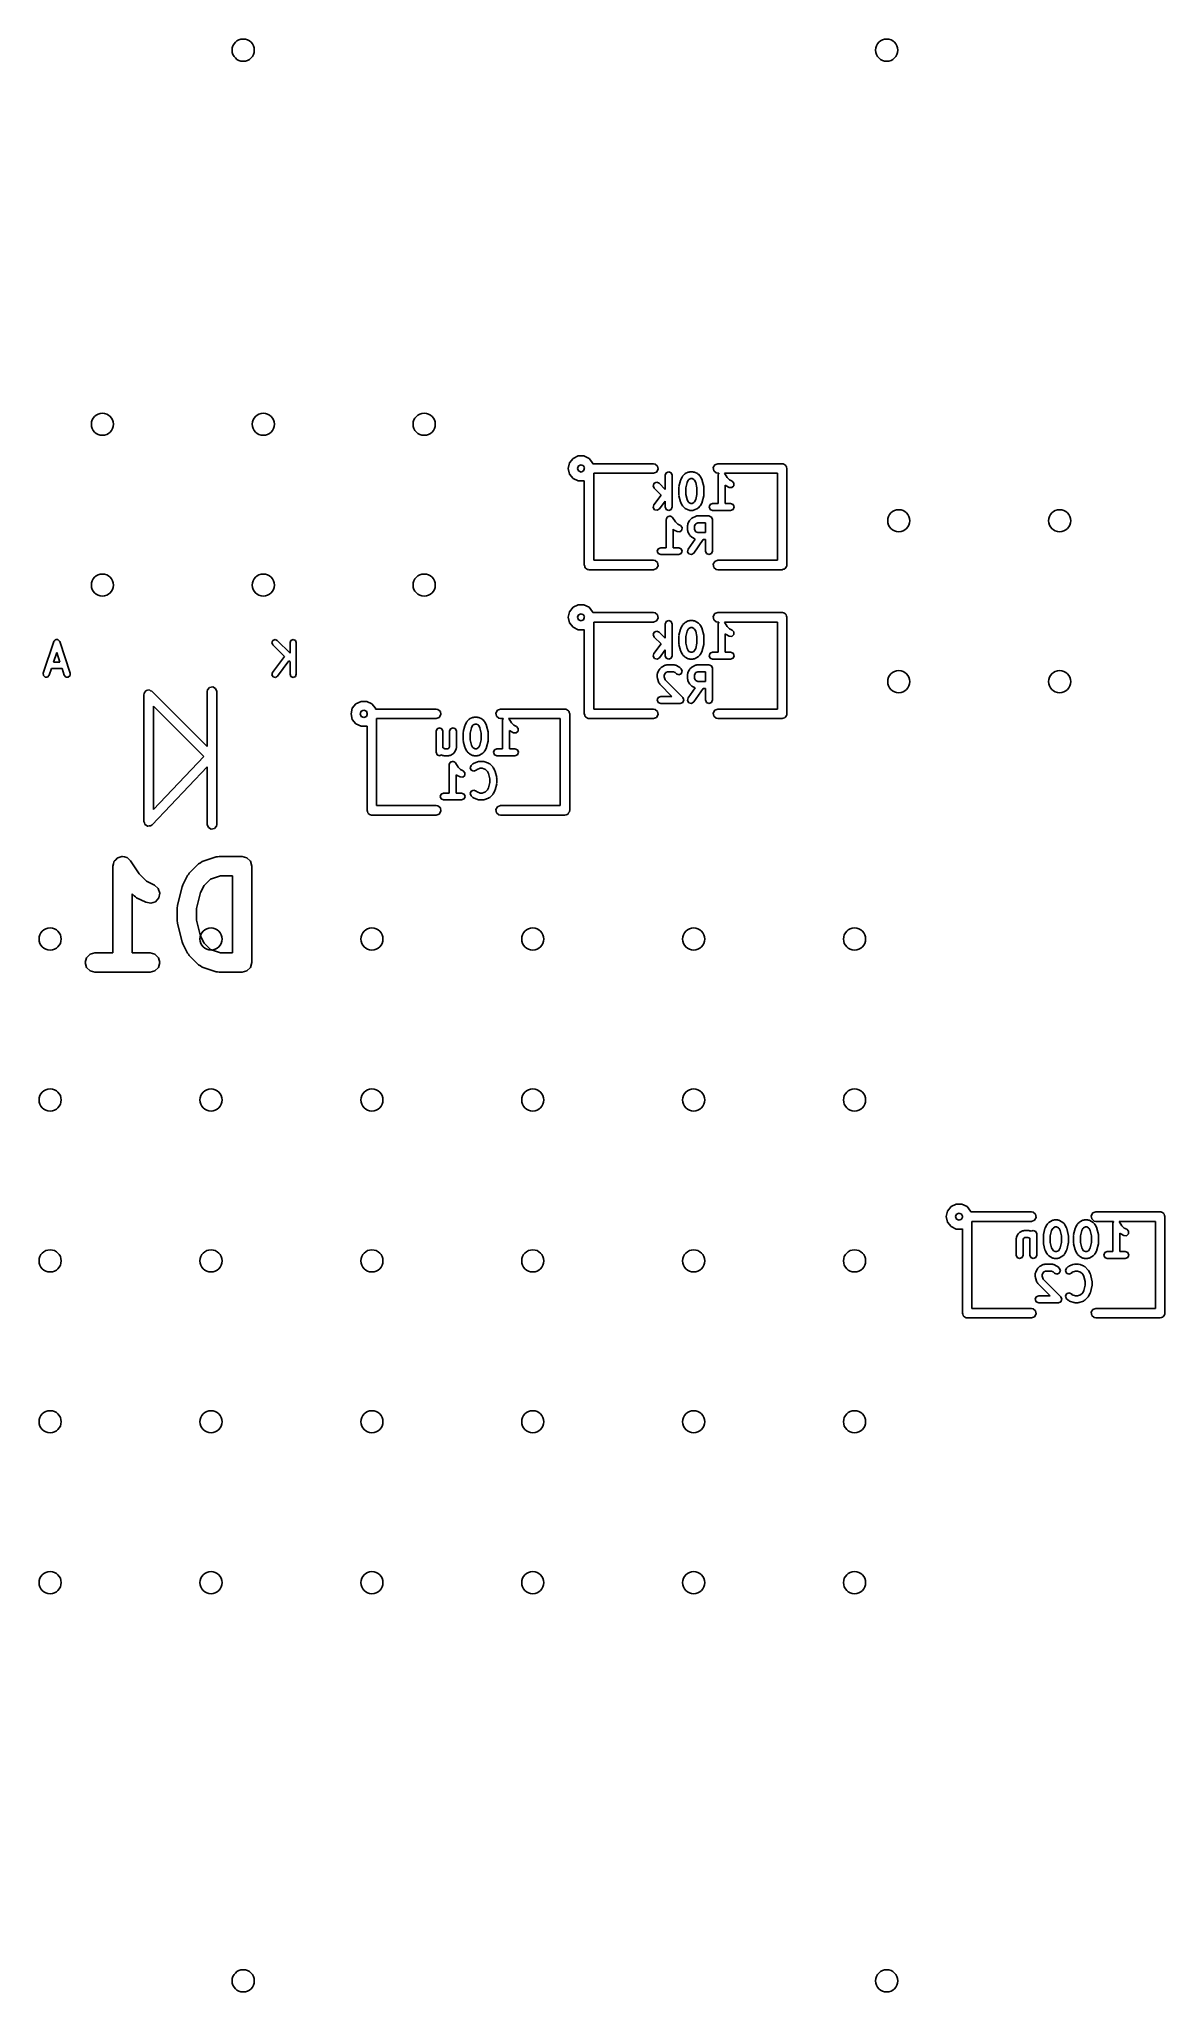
# Model space of a CAD drawing. Extents: x 0.07 to 0.77, y 0.19 to 1.41.
import ezdxf

# ---------------------------------------------------------------- set-up
doc = ezdxf.new("R2010")
doc.units = 0
doc.header["$MEASUREMENT"] = 0
doc.layers.add('BLACK', color=7, linetype='CONTINUOUS')

msp = doc.modelspace()

# ---------------------------------------------------------------- linework, layer by layer
at = {"layer": 'BLACK', "linetype": 'CONTINUOUS'}
for p, q in [((0.402047, 1.14), (0.402835, 1.14345)), ((0.402835, 1.14345), (0.405042, 1.14622)), ((0.405042, 1.14622), (0.40823, 1.14775)), ((0.408433, 1.14157), (0.407784, 1.14)), ((0.40823, 1.14775), (0.41177, 1.14775)), ((0.41, 1.14222), (0.408433, 1.14157)), ((0.411567, 1.14157), (0.41, 1.14222)), ((0.412098, 1.14029), (0.411567, 1.14157)), ((0.41177, 1.14775), (0.414958, 1.14622)), ((0.414958, 1.14622), (0.417165, 1.14345)), ((0.417165, 1.14345), (0.417279, 1.14295)), ((0.417279, 1.14295), (0.455, 1.14295)), ((0.455, 1.14295), (0.45601, 1.14277)), ((0.45601, 1.14277), (0.457557, 1.14148)), ((0.457557, 1.14148), (0.457908, 1.13949)), ((0.492092, 1.14051), (0.493102, 1.14226)), ((0.493102, 1.14226), (0.495, 1.14295)), ((0.495, 1.14295), (0.535, 1.14295)), ((0.535, 1.14295), (0.535384, 1.14289)), ((0.535384, 1.14289), (0.535513, 1.14291)), ((0.535513, 1.14291), (0.535626, 1.14284)), ((0.535626, 1.14284), (0.53601, 1.14277)), ((0.53601, 1.14277), (0.536598, 1.14228)), ((0.536598, 1.14228), (0.537262, 1.1419)), ((0.537262, 1.1419), (0.537353, 1.14165)), ((0.537353, 1.14165), (0.537557, 1.14148)), ((0.537557, 1.14148), (0.53769, 1.14072)), ((0.402835, 1.13655), (0.402047, 1.14)), ((0.405042, 1.13378), (0.402835, 1.13655)), ((0.40823, 1.13225), (0.405042, 1.13378)), ((0.407784, 1.14), (0.408433, 1.13843)), ((0.41177, 1.13225), (0.40823, 1.13225)), ((0.408433, 1.13843), (0.41, 1.13778)), ((0.41, 1.13778), (0.411567, 1.13843)), ((0.411567, 1.13843), (0.412047, 1.13959)), ((0.412047, 1.13238), (0.41177, 1.13225)), ((0.412047, 1.14), (0.412098, 1.14029)), ((0.412047, 1.13959), (0.412047, 1.14)), ((0.412047, 1.08), (0.412047, 1.13238)), ((0.455, 1.13705), (0.417953, 1.13705)), ((0.417953, 1.13705), (0.417953, 1.08295)), ((0.454867, 1.12924), (0.455496, 1.13076)), ((0.455496, 1.12772), (0.454867, 1.12924)), ((0.456898, 1.13774), (0.455, 1.13705)), ((0.455496, 1.13076), (0.457017, 1.13139)), ((0.457908, 1.13949), (0.456898, 1.13774)), ((0.457017, 1.13139), (0.458537, 1.13076)), ((0.458537, 1.13076), (0.462371, 1.12693)), ((0.462371, 1.13581), (0.463001, 1.13733)), ((0.462371, 1.12693), (0.462371, 1.13581)), ((0.463001, 1.13733), (0.464521, 1.13796)), ((0.464521, 1.13796), (0.466042, 1.13733)), ((0.466042, 1.13733), (0.466671, 1.13581)), ((0.466671, 1.13581), (0.466671, 1.11611)), ((0.470878, 1.12883), (0.471817, 1.13258)), ((0.470919, 1.12856), (0.470878, 1.12883)), ((0.471817, 1.13258), (0.471962, 1.13278)), ((0.471962, 1.13278), (0.471979, 1.13302)), ((0.471979, 1.13302), (0.472917, 1.1349)), ((0.472917, 1.1349), (0.473185, 1.13513)), ((0.473185, 1.13513), (0.47332, 1.13545)), ((0.47332, 1.13545), (0.474258, 1.13639)), ((0.474258, 1.13639), (0.474585, 1.13653)), ((0.474585, 1.13653), (0.474817, 1.13679)), ((0.474817, 1.13679), (0.476693, 1.13773)), ((0.475931, 1.13131), (0.475114, 1.12804)), ((0.476607, 1.13266), (0.475931, 1.13131)), ((0.477052, 1.1331), (0.476607, 1.13266)), ((0.476693, 1.13773), (0.477192, 1.13777)), ((0.478162, 1.13366), (0.477052, 1.1331)), ((0.477192, 1.13777), (0.477655, 1.13796)), ((0.477655, 1.13796), (0.479531, 1.13796)), ((0.479023, 1.13366), (0.478162, 1.13366)), ((0.480134, 1.1331), (0.479023, 1.13366)), ((0.479531, 1.13796), (0.479993, 1.13777)), ((0.479993, 1.13777), (0.480492, 1.13773)), ((0.480578, 1.13266), (0.480134, 1.1331)), ((0.480492, 1.13773), (0.482369, 1.13679)), ((0.481255, 1.13131), (0.480578, 1.13266)), ((0.482071, 1.12804), (0.481255, 1.13131)), ((0.482369, 1.13679), (0.4826, 1.13653)), ((0.4826, 1.13653), (0.482927, 1.13639)), ((0.482927, 1.13639), (0.483865, 1.13545)), ((0.483865, 1.13545), (0.484001, 1.13513)), ((0.484001, 1.13513), (0.484268, 1.1349)), ((0.484268, 1.1349), (0.485206, 1.13302)), ((0.485206, 1.13302), (0.485224, 1.13278)), ((0.485224, 1.13278), (0.485369, 1.13258)), ((0.485369, 1.13258), (0.486307, 1.12883)), ((0.486307, 1.12883), (0.486267, 1.12856)), ((0.492443, 1.13852), (0.492092, 1.14051)), ((0.49399, 1.13723), (0.492443, 1.13852)), ((0.495, 1.13705), (0.49399, 1.13723)), ((0.495717, 1.13705), (0.495, 1.13705)), ((0.495205, 1.13581), (0.495289, 1.13601)), ((0.495205, 1.11826), (0.495205, 1.13581)), ((0.495246, 1.13623), (0.495595, 1.13675)), ((0.495289, 1.13601), (0.495246, 1.13623)), ((0.495595, 1.13675), (0.495717, 1.13705)), ((0.532047, 1.13705), (0.499077, 1.13705)), ((0.499077, 1.13705), (0.499144, 1.137)), ((0.499144, 1.137), (0.500902, 1.13437)), ((0.499587, 1.1296), (0.499505, 1.12968)), ((0.499505, 1.12968), (0.499505, 1.11826)), ((0.499914, 1.12946), (0.499587, 1.1296)), ((0.500146, 1.1292), (0.499914, 1.12946)), ((0.502022, 1.12826), (0.500146, 1.1292)), ((0.500902, 1.13437), (0.502381, 1.13289)), ((0.502381, 1.13289), (0.503945, 1.1321)), ((0.504906, 1.12922), (0.503663, 1.12814)), ((0.503945, 1.1321), (0.505023, 1.13086)), ((0.505023, 1.13086), (0.504906, 1.12922)), ((0.532047, 1.08295), (0.532047, 1.13705)), ((0.53769, 1.14072), (0.537953, 1.14)), ((0.537953, 1.14), (0.537953, 1.08)), ((0.454888, 1.11581), (0.455297, 1.1174)), ((0.455297, 1.1174), (0.459806, 1.12341)), ((0.459806, 1.12341), (0.455496, 1.12772)), ((0.462371, 1.11967), (0.458737, 1.11482)), ((0.462371, 1.11611), (0.462371, 1.11967)), ((0.470814, 1.12831), (0.470919, 1.12856)), ((0.470814, 1.12361), (0.470814, 1.12831)), ((0.470919, 1.12336), (0.470814, 1.12361)), ((0.470878, 1.12309), (0.470919, 1.12336)), ((0.471817, 1.11934), (0.470878, 1.12309)), ((0.471962, 1.11914), (0.471817, 1.11934)), ((0.471979, 1.1189), (0.471962, 1.11914)), ((0.472917, 1.11702), (0.471979, 1.1189)), ((0.473185, 1.11679), (0.472917, 1.11702)), ((0.47332, 1.11647), (0.473185, 1.11679)), ((0.475114, 1.12804), (0.475114, 1.12388)), ((0.475114, 1.12388), (0.475931, 1.12061)), ((0.475931, 1.12061), (0.476607, 1.11926)), ((0.476607, 1.11926), (0.477052, 1.11882)), ((0.477052, 1.11882), (0.478162, 1.11826)), ((0.478162, 1.11826), (0.479023, 1.11826)), ((0.479023, 1.11826), (0.480134, 1.11882)), ((0.480134, 1.11882), (0.480578, 1.11926)), ((0.480578, 1.11926), (0.481255, 1.12061)), ((0.481255, 1.12061), (0.482071, 1.12388)), ((0.482071, 1.12388), (0.482071, 1.12804)), ((0.484001, 1.11679), (0.483865, 1.11647)), ((0.484268, 1.11702), (0.484001, 1.11679)), ((0.485206, 1.1189), (0.484268, 1.11702)), ((0.485224, 1.11914), (0.485206, 1.1189)), ((0.485369, 1.11934), (0.485224, 1.11914)), ((0.486307, 1.12309), (0.485369, 1.11934)), ((0.486267, 1.12856), (0.486371, 1.12831)), ((0.486371, 1.12361), (0.486267, 1.12336)), ((0.486267, 1.12336), (0.486307, 1.12309)), ((0.486371, 1.12831), (0.486371, 1.12361)), ((0.489576, 1.11611), (0.490206, 1.11763)), ((0.490206, 1.11763), (0.491726, 1.11826)), ((0.491726, 1.11826), (0.495205, 1.11826)), ((0.499505, 1.11826), (0.502983, 1.11826)), ((0.503663, 1.12814), (0.502022, 1.12826)), ((0.502983, 1.11826), (0.504504, 1.11763)), ((0.504504, 1.11763), (0.505133, 1.11611)), ((0.455727, 1.11439), (0.454888, 1.11581)), ((0.457321, 1.11398), (0.455727, 1.11439)), ((0.458737, 1.11482), (0.457321, 1.11398)), ((0.463001, 1.11459), (0.462371, 1.11611)), ((0.463, 1.10831), (0.463085, 1.10851)), ((0.463, 1.09076), (0.463, 1.10831)), ((0.464521, 1.11396), (0.463001, 1.11459)), ((0.463042, 1.10873), (0.46339, 1.10925)), ((0.463085, 1.10851), (0.463042, 1.10873)), ((0.46339, 1.10925), (0.46363, 1.10983)), ((0.46363, 1.10983), (0.463834, 1.10991)), ((0.463834, 1.10991), (0.463957, 1.1101)), ((0.463957, 1.1101), (0.464571, 1.11022)), ((0.466042, 1.11459), (0.464521, 1.11396)), ((0.464571, 1.11022), (0.46515, 1.11046)), ((0.46515, 1.11046), (0.465354, 1.11038)), ((0.465354, 1.11038), (0.465572, 1.11042)), ((0.465572, 1.11042), (0.466092, 1.11007)), ((0.466671, 1.11611), (0.466042, 1.11459)), ((0.466092, 1.11007), (0.46667, 1.10983)), ((0.46667, 1.10983), (0.466755, 1.10963)), ((0.466755, 1.10963), (0.466939, 1.1095)), ((0.466939, 1.1095), (0.468697, 1.10687)), ((0.468697, 1.10687), (0.470176, 1.10539)), ((0.470176, 1.10539), (0.47174, 1.1046)), ((0.47174, 1.1046), (0.472818, 1.10336)), ((0.474258, 1.11553), (0.47332, 1.11647)), ((0.474585, 1.11539), (0.474258, 1.11553)), ((0.474817, 1.11513), (0.474585, 1.11539)), ((0.476693, 1.11419), (0.474817, 1.11513)), ((0.476133, 1.10456), (0.476325, 1.10502)), ((0.476133, 1.10174), (0.476133, 1.10456)), ((0.476325, 1.10502), (0.47636, 1.10552)), ((0.47636, 1.10552), (0.477298, 1.1074)), ((0.477192, 1.11415), (0.476693, 1.11419)), ((0.477655, 1.11396), (0.477192, 1.11415)), ((0.477298, 1.1074), (0.477566, 1.10763)), ((0.477566, 1.10763), (0.477701, 1.10795)), ((0.479531, 1.11396), (0.477655, 1.11396)), ((0.477701, 1.10795), (0.478639, 1.10889)), ((0.478639, 1.10889), (0.478966, 1.10903)), ((0.478966, 1.10903), (0.479198, 1.10929)), ((0.479198, 1.10929), (0.481074, 1.11023)), ((0.479993, 1.11415), (0.479531, 1.11396)), ((0.480492, 1.11419), (0.479993, 1.11415)), ((0.480988, 1.10516), (0.480433, 1.10405)), ((0.482369, 1.11513), (0.480492, 1.11419)), ((0.481433, 1.1056), (0.480988, 1.10516)), ((0.481074, 1.11023), (0.481573, 1.11027)), ((0.482543, 1.10616), (0.481433, 1.1056)), ((0.481573, 1.11027), (0.482036, 1.11046)), ((0.482036, 1.11046), (0.48954, 1.11046)), ((0.4826, 1.11539), (0.482369, 1.11513)), ((0.48739, 1.10616), (0.482543, 1.10616)), ((0.482927, 1.11553), (0.4826, 1.11539)), ((0.483865, 1.11647), (0.482927, 1.11553)), ((0.48739, 1.10014), (0.48739, 1.10616)), ((0.48954, 1.11046), (0.491061, 1.10983)), ((0.490206, 1.11459), (0.489576, 1.11611)), ((0.491726, 1.11396), (0.490206, 1.11459)), ((0.491061, 1.10983), (0.49169, 1.10831)), ((0.49169, 1.10831), (0.49169, 1.08861)), ((0.497355, 1.11396), (0.491726, 1.11396)), ((0.502983, 1.11396), (0.497355, 1.11396)), ((0.504504, 1.11459), (0.502983, 1.11396)), ((0.505133, 1.11611), (0.504504, 1.11459)), ((0.467382, 1.1021), (0.4673, 1.10218)), ((0.4673, 1.10218), (0.4673, 1.09076)), ((0.467709, 1.10196), (0.467382, 1.1021)), ((0.467941, 1.1017), (0.467709, 1.10196)), ((0.469817, 1.10076), (0.467941, 1.1017)), ((0.471458, 1.10064), (0.469817, 1.10076)), ((0.472702, 1.10172), (0.471458, 1.10064)), ((0.472818, 1.10336), (0.472702, 1.10172)), ((0.476325, 1.10128), (0.476133, 1.10174)), ((0.47636, 1.10078), (0.476325, 1.10128)), ((0.477298, 1.09891), (0.47636, 1.10078)), ((0.476522, 1.08984), (0.48093, 1.09614)), ((0.477566, 1.09867), (0.477298, 1.09891)), ((0.477701, 1.09835), (0.477566, 1.09867)), ((0.478639, 1.09741), (0.477701, 1.09835)), ((0.478966, 1.09727), (0.478639, 1.09741)), ((0.479198, 1.09701), (0.478966, 1.09727)), ((0.48093, 1.09614), (0.479198, 1.09701)), ((0.485969, 1.09584), (0.480045, 1.08738)), ((0.480433, 1.10405), (0.480433, 1.10225)), ((0.480433, 1.10225), (0.480988, 1.10114)), ((0.480988, 1.10114), (0.481433, 1.1007)), ((0.481433, 1.1007), (0.482543, 1.10014)), ((0.482543, 1.10014), (0.48739, 1.10014)), ((0.48739, 1.09584), (0.485969, 1.09584)), ((0.48739, 1.08861), (0.48739, 1.09584)), ((0.417953, 1.08295), (0.455, 1.08295)), ((0.455, 1.08295), (0.45601, 1.08277)), ((0.45601, 1.08277), (0.457557, 1.08148)), ((0.457371, 1.08861), (0.458001, 1.09013)), ((0.458001, 1.08709), (0.457371, 1.08861)), ((0.457557, 1.08148), (0.457908, 1.07949)), ((0.458001, 1.09013), (0.459521, 1.09076)), ((0.459521, 1.08646), (0.458001, 1.08709)), ((0.459521, 1.09076), (0.463, 1.09076)), ((0.46515, 1.08646), (0.459521, 1.08646)), ((0.470779, 1.08646), (0.46515, 1.08646)), ((0.4673, 1.09076), (0.470779, 1.09076)), ((0.470779, 1.09076), (0.472299, 1.09013)), ((0.472299, 1.08709), (0.470779, 1.08646)), ((0.472299, 1.09013), (0.472929, 1.08861)), ((0.472929, 1.08861), (0.472299, 1.08709)), ((0.476166, 1.08824), (0.476522, 1.08984)), ((0.47705, 1.08685), (0.476166, 1.08824)), ((0.478657, 1.08649), (0.47705, 1.08685)), ((0.480045, 1.08738), (0.478657, 1.08649)), ((0.48802, 1.08709), (0.48739, 1.08861)), ((0.48954, 1.08646), (0.48802, 1.08709)), ((0.491061, 1.08709), (0.48954, 1.08646)), ((0.49169, 1.08861), (0.491061, 1.08709)), ((0.492092, 1.08051), (0.493102, 1.08226)), ((0.492443, 1.07852), (0.492092, 1.08051)), ((0.493102, 1.08226), (0.495, 1.08295)), ((0.495, 1.08295), (0.532047, 1.08295)), ((0.41231, 1.07928), (0.412047, 1.08)), ((0.412443, 1.07852), (0.41231, 1.07928)), ((0.412647, 1.07835), (0.412443, 1.07852)), ((0.412738, 1.0781), (0.412647, 1.07835)), ((0.413402, 1.07772), (0.412738, 1.0781)), ((0.41399, 1.07723), (0.413402, 1.07772)), ((0.414374, 1.07716), (0.41399, 1.07723)), ((0.414487, 1.07709), (0.414374, 1.07716)), ((0.414616, 1.07711), (0.414487, 1.07709)), ((0.415, 1.07705), (0.414616, 1.07711)), ((0.455, 1.07705), (0.415, 1.07705)), ((0.456898, 1.07774), (0.455, 1.07705)), ((0.457908, 1.07949), (0.456898, 1.07774)), ((0.49399, 1.07723), (0.492443, 1.07852)), ((0.495, 1.07705), (0.49399, 1.07723)), ((0.535, 1.07705), (0.495, 1.07705)), ((0.535721, 1.07731), (0.535, 1.07705)), ((0.536476, 1.07744), (0.535721, 1.07731)), ((0.536648, 1.07765), (0.536476, 1.07744)), ((0.536898, 1.07774), (0.536648, 1.07765)), ((0.537282, 1.0784), (0.536898, 1.07774)), ((0.537775, 1.07899), (0.537282, 1.0784)), ((0.537842, 1.07937), (0.537775, 1.07899)), ((0.537908, 1.07949), (0.537842, 1.07937)), ((0.537953, 1.08), (0.537885, 1.07962)), ((0.537885, 1.07962), (0.537908, 1.07949)), ((0.402047, 1.0475), (0.402835, 1.05095)), ((0.402835, 1.04405), (0.402047, 1.0475)), ((0.402835, 1.05095), (0.405042, 1.05372)), ((0.405042, 1.04128), (0.402835, 1.04405)), ((0.405042, 1.05372), (0.40823, 1.05525)), ((0.408433, 1.04907), (0.407784, 1.0475)), ((0.407784, 1.0475), (0.408433, 1.04593)), ((0.40823, 1.05525), (0.41177, 1.05525)), ((0.41, 1.04972), (0.408433, 1.04907)), ((0.408433, 1.04593), (0.41, 1.04528)), ((0.411567, 1.04907), (0.41, 1.04972)), ((0.41, 1.04528), (0.411567, 1.04593)), ((0.412098, 1.04779), (0.411567, 1.04907)), ((0.411567, 1.04593), (0.412047, 1.04709)), ((0.41177, 1.05525), (0.414958, 1.05372)), ((0.412047, 1.0475), (0.412098, 1.04779)), ((0.412047, 1.04709), (0.412047, 1.0475)), ((0.414958, 1.05372), (0.417165, 1.05095)), ((0.417165, 1.05095), (0.417279, 1.05045)), ((0.417279, 1.05045), (0.455, 1.05045)), ((0.455, 1.04455), (0.417953, 1.04455)), ((0.417953, 1.04455), (0.417953, 0.990453)), ((0.455, 1.05045), (0.45601, 1.05027)), ((0.456898, 1.04524), (0.455, 1.04455)), ((0.45601, 1.05027), (0.457557, 1.04898)), ((0.457908, 1.04699), (0.456898, 1.04524)), ((0.457557, 1.04898), (0.457908, 1.04699)), ((0.462371, 1.04331), (0.463001, 1.04483)), ((0.463001, 1.04483), (0.464521, 1.04546)), ((0.464521, 1.04546), (0.466042, 1.04483)), ((0.466042, 1.04483), (0.466671, 1.04331)), ((0.47332, 1.04295), (0.474258, 1.04389)), ((0.474258, 1.04389), (0.474585, 1.04403)), ((0.474585, 1.04403), (0.474817, 1.04429)), ((0.474817, 1.04429), (0.476693, 1.04523)), ((0.476693, 1.04523), (0.477192, 1.04527)), ((0.477192, 1.04527), (0.477655, 1.04546)), ((0.477655, 1.04546), (0.479531, 1.04546)), ((0.479531, 1.04546), (0.479993, 1.04527)), ((0.479993, 1.04527), (0.480492, 1.04523)), ((0.480492, 1.04523), (0.482369, 1.04429)), ((0.482369, 1.04429), (0.4826, 1.04403)), ((0.4826, 1.04403), (0.482927, 1.04389)), ((0.482927, 1.04389), (0.483865, 1.04295)), ((0.492092, 1.04801), (0.493102, 1.04976)), ((0.492443, 1.04602), (0.492092, 1.04801)), ((0.49399, 1.04473), (0.492443, 1.04602)), ((0.493102, 1.04976), (0.495, 1.05045)), ((0.495, 1.04455), (0.49399, 1.04473)), ((0.495, 1.05045), (0.535, 1.05045)), ((0.495717, 1.04455), (0.495, 1.04455)), ((0.495246, 1.04373), (0.495595, 1.04425)), ((0.495595, 1.04425), (0.495717, 1.04455)), ((0.532047, 1.04455), (0.499077, 1.04455)), ((0.499077, 1.04455), (0.499144, 1.0445)), ((0.499144, 1.0445), (0.500902, 1.04187)), ((0.532047, 0.990453), (0.532047, 1.04455)), ((0.535, 1.05045), (0.535384, 1.05039)), ((0.535384, 1.05039), (0.535513, 1.05041)), ((0.535513, 1.05041), (0.535626, 1.05034)), ((0.535626, 1.05034), (0.53601, 1.05027)), ((0.53601, 1.05027), (0.536598, 1.04978)), ((0.536598, 1.04978), (0.537262, 1.0494)), ((0.537262, 1.0494), (0.537353, 1.04915)), ((0.537353, 1.04915), (0.537557, 1.04898)), ((0.537557, 1.04898), (0.53769, 1.04822)), ((0.53769, 1.04822), (0.537953, 1.0475)), ((0.537953, 1.0475), (0.537953, 0.9875)), ((0.075683, 1.01271), (0.08225, 1.03241)), ((0.08225, 1.03241), (0.082346, 1.03252)), ((0.082346, 1.03252), (0.082356, 1.03266)), ((0.082356, 1.03266), (0.082823, 1.03307)), ((0.082823, 1.03307), (0.083228, 1.03353)), ((0.083228, 1.03353), (0.083373, 1.03354)), ((0.083373, 1.03354), (0.083483, 1.03364)), ((0.083483, 1.03364), (0.0841, 1.0336)), ((0.0841, 1.0336), (0.084717, 1.03364)), ((0.084717, 1.03364), (0.084827, 1.03354)), ((0.084827, 1.03354), (0.084972, 1.03353)), ((0.084972, 1.03353), (0.085377, 1.03307)), ((0.085377, 1.03307), (0.085844, 1.03266)), ((0.085844, 1.03266), (0.085854, 1.03252)), ((0.085854, 1.03252), (0.08595, 1.03241)), ((0.08595, 1.03241), (0.092517, 1.01271)), ((0.217852, 1.03179), (0.218424, 1.03317)), ((0.218424, 1.03041), (0.217852, 1.03179)), ((0.218424, 1.03317), (0.219802, 1.03374)), ((0.219802, 1.03374), (0.221181, 1.03317)), ((0.221181, 1.03317), (0.229109, 1.02524)), ((0.229109, 1.03179), (0.229681, 1.03317)), ((0.229109, 1.02524), (0.229109, 1.03179)), ((0.229681, 1.03317), (0.231059, 1.03374)), ((0.231059, 1.03374), (0.232438, 1.03317)), ((0.232438, 1.03317), (0.233009, 1.03179)), ((0.233009, 1.03179), (0.233009, 1.01209)), ((0.40823, 1.03975), (0.405042, 1.04128)), ((0.41177, 1.03975), (0.40823, 1.03975)), ((0.412047, 1.03988), (0.41177, 1.03975)), ((0.412047, 0.9875), (0.412047, 1.03988)), ((0.454867, 1.03674), (0.455496, 1.03826)), ((0.455496, 1.03522), (0.454867, 1.03674)), ((0.455496, 1.03826), (0.457017, 1.03889)), ((0.459806, 1.03091), (0.455496, 1.03522)), ((0.457017, 1.03889), (0.458537, 1.03826)), ((0.458537, 1.03826), (0.462371, 1.03443)), ((0.462371, 1.03443), (0.462371, 1.04331)), ((0.466671, 1.04331), (0.466671, 1.02361)), ((0.470814, 1.03581), (0.470919, 1.03606)), ((0.470814, 1.03111), (0.470814, 1.03581)), ((0.470878, 1.03633), (0.471817, 1.04008)), ((0.470919, 1.03606), (0.470878, 1.03633)), ((0.471817, 1.04008), (0.471962, 1.04028)), ((0.471962, 1.04028), (0.471979, 1.04052)), ((0.471979, 1.04052), (0.472917, 1.0424)), ((0.472917, 1.0424), (0.473185, 1.04263)), ((0.473185, 1.04263), (0.47332, 1.04295)), ((0.475931, 1.03881), (0.475114, 1.03554)), ((0.475114, 1.03554), (0.475114, 1.03138)), ((0.476607, 1.04016), (0.475931, 1.03881)), ((0.477052, 1.0406), (0.476607, 1.04016)), ((0.478162, 1.04116), (0.477052, 1.0406)), ((0.479023, 1.04116), (0.478162, 1.04116)), ((0.480134, 1.0406), (0.479023, 1.04116)), ((0.480578, 1.04016), (0.480134, 1.0406)), ((0.481255, 1.03881), (0.480578, 1.04016)), ((0.482071, 1.03554), (0.481255, 1.03881)), ((0.482071, 1.03138), (0.482071, 1.03554)), ((0.483865, 1.04295), (0.484001, 1.04263)), ((0.484001, 1.04263), (0.484268, 1.0424)), ((0.484268, 1.0424), (0.485206, 1.04052)), ((0.485206, 1.04052), (0.485224, 1.04028)), ((0.485224, 1.04028), (0.485369, 1.04008)), ((0.485369, 1.04008), (0.486307, 1.03633)), ((0.486307, 1.03633), (0.486267, 1.03606)), ((0.486267, 1.03606), (0.486371, 1.03581)), ((0.486371, 1.03581), (0.486371, 1.03111)), ((0.495205, 1.04331), (0.495289, 1.04351)), ((0.495205, 1.02576), (0.495205, 1.04331)), ((0.495289, 1.04351), (0.495246, 1.04373)), ((0.499587, 1.0371), (0.499505, 1.03718)), ((0.499505, 1.03718), (0.499505, 1.02576)), ((0.499914, 1.03696), (0.499587, 1.0371)), ((0.500146, 1.0367), (0.499914, 1.03696)), ((0.502022, 1.03576), (0.500146, 1.0367)), ((0.500902, 1.04187), (0.502381, 1.04039)), ((0.503663, 1.03564), (0.502022, 1.03576)), ((0.502381, 1.04039), (0.503945, 1.0396)), ((0.504906, 1.03672), (0.503663, 1.03564)), ((0.503945, 1.0396), (0.505023, 1.03836)), ((0.505023, 1.03836), (0.504906, 1.03672)), ((0.0841, 1.02562), (0.082115, 1.01967)), ((0.082115, 1.01967), (0.086085, 1.01967)), ((0.086085, 1.01967), (0.0841, 1.02562)), ((0.218242, 1.01326), (0.22567, 1.02316)), ((0.22567, 1.02316), (0.218424, 1.03041)), ((0.228456, 1.02038), (0.221362, 1.01092)), ((0.229109, 1.01972), (0.228456, 1.02038)), ((0.229109, 1.01209), (0.229109, 1.01972)), ((0.454888, 1.02331), (0.455297, 1.0249)), ((0.455727, 1.02189), (0.454888, 1.02331)), ((0.455297, 1.0249), (0.459806, 1.03091)), ((0.457321, 1.02148), (0.455727, 1.02189)), ((0.458737, 1.02232), (0.457321, 1.02148)), ((0.462371, 1.02717), (0.458737, 1.02232)), ((0.462371, 1.02361), (0.462371, 1.02717)), ((0.463001, 1.02209), (0.462371, 1.02361)), ((0.464521, 1.02146), (0.463001, 1.02209)), ((0.466042, 1.02209), (0.464521, 1.02146)), ((0.466671, 1.02361), (0.466042, 1.02209)), ((0.470919, 1.03086), (0.470814, 1.03111)), ((0.470878, 1.03059), (0.470919, 1.03086)), ((0.471817, 1.02684), (0.470878, 1.03059)), ((0.471962, 1.02664), (0.471817, 1.02684)), ((0.471979, 1.0264), (0.471962, 1.02664)), ((0.472917, 1.02452), (0.471979, 1.0264)), ((0.473185, 1.02429), (0.472917, 1.02452)), ((0.47332, 1.02397), (0.473185, 1.02429)), ((0.474258, 1.02303), (0.47332, 1.02397)), ((0.474585, 1.02289), (0.474258, 1.02303)), ((0.474817, 1.02263), (0.474585, 1.02289)), ((0.476693, 1.02169), (0.474817, 1.02263)), ((0.475114, 1.03138), (0.475931, 1.02811)), ((0.475931, 1.02811), (0.476607, 1.02676)), ((0.476607, 1.02676), (0.477052, 1.02632)), ((0.477192, 1.02165), (0.476693, 1.02169)), ((0.477052, 1.02632), (0.478162, 1.02576)), ((0.477655, 1.02146), (0.477192, 1.02165)), ((0.479531, 1.02146), (0.477655, 1.02146)), ((0.478162, 1.02576), (0.479023, 1.02576)), ((0.479023, 1.02576), (0.480134, 1.02632)), ((0.479993, 1.02165), (0.479531, 1.02146)), ((0.480492, 1.02169), (0.479993, 1.02165)), ((0.480134, 1.02632), (0.480578, 1.02676)), ((0.482369, 1.02263), (0.480492, 1.02169)), ((0.480578, 1.02676), (0.481255, 1.02811)), ((0.481255, 1.02811), (0.482071, 1.03138)), ((0.4826, 1.02289), (0.482369, 1.02263)), ((0.482927, 1.02303), (0.4826, 1.02289)), ((0.483865, 1.02397), (0.482927, 1.02303)), ((0.484001, 1.02429), (0.483865, 1.02397)), ((0.484268, 1.02452), (0.484001, 1.02429)), ((0.485206, 1.0264), (0.484268, 1.02452)), ((0.485224, 1.02664), (0.485206, 1.0264)), ((0.485369, 1.02684), (0.485224, 1.02664)), ((0.486307, 1.03059), (0.485369, 1.02684)), ((0.486371, 1.03111), (0.486267, 1.03086)), ((0.486267, 1.03086), (0.486307, 1.03059)), ((0.489576, 1.02361), (0.490206, 1.02513)), ((0.490206, 1.02209), (0.489576, 1.02361)), ((0.490206, 1.02513), (0.491726, 1.02576)), ((0.491726, 1.02146), (0.490206, 1.02209)), ((0.491726, 1.02576), (0.495205, 1.02576)), ((0.497355, 1.02146), (0.491726, 1.02146)), ((0.502983, 1.02146), (0.497355, 1.02146)), ((0.499505, 1.02576), (0.502983, 1.02576)), ((0.502983, 1.02576), (0.504504, 1.02513)), ((0.504504, 1.02209), (0.502983, 1.02146)), ((0.504504, 1.02513), (0.505133, 1.02361)), ((0.505133, 1.02361), (0.504504, 1.02209)), ((0.075789, 1.01122), (0.075683, 1.01271)), ((0.076917, 1.01024), (0.075789, 1.01122)), ((0.078405, 1.01035), (0.076917, 1.01024)), ((0.079383, 1.01147), (0.078405, 1.01035)), ((0.080815, 1.01577), (0.079383, 1.01147)), ((0.087385, 1.01577), (0.080815, 1.01577)), ((0.088817, 1.01147), (0.087385, 1.01577)), ((0.089795, 1.01035), (0.088817, 1.01147)), ((0.091283, 1.01024), (0.089795, 1.01035)), ((0.092411, 1.01122), (0.091283, 1.01024)), ((0.092517, 1.01271), (0.092411, 1.01122)), ((0.217872, 1.01181), (0.218242, 1.01326)), ((0.218632, 1.01053), (0.217872, 1.01181)), ((0.220078, 1.01016), (0.218632, 1.01053)), ((0.221362, 1.01092), (0.220078, 1.01016)), ((0.229681, 1.01071), (0.229109, 1.01209)), ((0.231059, 1.01014), (0.229681, 1.01071)), ((0.232438, 1.01071), (0.231059, 1.01014)), ((0.233009, 1.01209), (0.232438, 1.01071)), ((0.457371, 1.01206), (0.457563, 1.01252)), ((0.457371, 1.01018), (0.457371, 1.01206)), ((0.457507, 1.00985), (0.457371, 1.01018)), ((0.457482, 1.0095), (0.457507, 1.00985)), ((0.45842, 1.00669), (0.457482, 1.0095)), ((0.457563, 1.01252), (0.457598, 1.01302)), ((0.457598, 1.01302), (0.458536, 1.0149)), ((0.458536, 1.0149), (0.458804, 1.01513)), ((0.458804, 1.01513), (0.458939, 1.01545)), ((0.458939, 1.01545), (0.459877, 1.01639)), ((0.459877, 1.01639), (0.460204, 1.01653)), ((0.460204, 1.01653), (0.460436, 1.01679)), ((0.460436, 1.01679), (0.462312, 1.01773)), ((0.462226, 1.01266), (0.461671, 1.01155)), ((0.461671, 1.01155), (0.461671, 1.01053)), ((0.461671, 1.01053), (0.462339, 1.00853)), ((0.462671, 1.0131), (0.462226, 1.01266)), ((0.462312, 1.01773), (0.462811, 1.01777)), ((0.462339, 1.00853), (0.473237, 0.99763)), ((0.463781, 1.01366), (0.462671, 1.0131)), ((0.462811, 1.01777), (0.463274, 1.01796)), ((0.463274, 1.01796), (0.467964, 1.01796)), ((0.467457, 1.01366), (0.463781, 1.01366)), ((0.468567, 1.0131), (0.467457, 1.01366)), ((0.467964, 1.01796), (0.468427, 1.01777)), ((0.468427, 1.01777), (0.468926, 1.01773)), ((0.469258, 1.01241), (0.468567, 1.0131)), ((0.468926, 1.01773), (0.470802, 1.01679)), ((0.470779, 1.01178), (0.469258, 1.01241)), ((0.472299, 1.01241), (0.470779, 1.01178)), ((0.470802, 1.01679), (0.471034, 1.01653)), ((0.471034, 1.01653), (0.471361, 1.01639)), ((0.471361, 1.01639), (0.472299, 1.01545)), ((0.472299, 1.01545), (0.472929, 1.01393)), ((0.472929, 1.01393), (0.472299, 1.01241)), ((0.476133, 1.01206), (0.476325, 1.01252)), ((0.476133, 1.00924), (0.476133, 1.01206)), ((0.476325, 1.00878), (0.476133, 1.00924)), ((0.476325, 1.01252), (0.47636, 1.01302)), ((0.47636, 1.00828), (0.476325, 1.00878)), ((0.47636, 1.01302), (0.477298, 1.0149)), ((0.477298, 1.00641), (0.47636, 1.00828)), ((0.477298, 1.0149), (0.477566, 1.01513)), ((0.477566, 1.01513), (0.477701, 1.01545)), ((0.477701, 1.01545), (0.478639, 1.01639)), ((0.478639, 1.01639), (0.478966, 1.01653)), ((0.478966, 1.01653), (0.479198, 1.01679)), ((0.479198, 1.01679), (0.481074, 1.01773)), ((0.480988, 1.01266), (0.480433, 1.01155)), ((0.480433, 1.01155), (0.480433, 1.00975)), ((0.480433, 1.00975), (0.480988, 1.00864)), ((0.481433, 1.0131), (0.480988, 1.01266)), ((0.480988, 1.00864), (0.481433, 1.0082)), ((0.481074, 1.01773), (0.481573, 1.01777)), ((0.482543, 1.01366), (0.481433, 1.0131)), ((0.481433, 1.0082), (0.482543, 1.00764)), ((0.481573, 1.01777), (0.482036, 1.01796)), ((0.482036, 1.01796), (0.48954, 1.01796)), ((0.48739, 1.01366), (0.482543, 1.01366)), ((0.482543, 1.00764), (0.48739, 1.00764)), ((0.48739, 1.00764), (0.48739, 1.01366)), ((0.48954, 1.01796), (0.491061, 1.01733)), ((0.491061, 1.01733), (0.49169, 1.01581)), ((0.49169, 1.01581), (0.49169, 0.99611)), ((0.138247, 0.9994), (0.138359, 1.00003)), ((0.138247, 0.9206), (0.138247, 0.9994)), ((0.138348, 1.00016), (0.138393, 1.00023)), ((0.138359, 1.00003), (0.138348, 1.00016)), ((0.138393, 1.00023), (0.138425, 1.00041)), ((0.138425, 1.00041), (0.138997, 1.00109)), ((0.138997, 1.00109), (0.139506, 1.00182)), ((0.139506, 1.00182), (0.139637, 1.00185)), ((0.139637, 1.00185), (0.139724, 1.00196)), ((0.139724, 1.00196), (0.140599, 1.00211)), ((0.140599, 1.00211), (0.141457, 1.00234)), ((0.141457, 1.00234), (0.14158, 1.00228)), ((0.14158, 1.00228), (0.141713, 1.00231)), ((0.141713, 1.00231), (0.142483, 1.00186)), ((0.142483, 1.00186), (0.143288, 1.00149)), ((0.143288, 1.00149), (0.177647, 0.967129)), ((0.177647, 1.0013), (0.177825, 1.00231)), ((0.177647, 0.967129), (0.177647, 1.0013)), ((0.177825, 1.00231), (0.179124, 1.00386)), ((0.179124, 1.00386), (0.181113, 1.00421)), ((0.181113, 1.00421), (0.182862, 1.0032)), ((0.182862, 1.0032), (0.183553, 1.0013)), ((0.183553, 1.0013), (0.183553, 0.9187)), ((0.457371, 0.99611), (0.458001, 0.99763)), ((0.458001, 0.99459), (0.457371, 0.99611)), ((0.458001, 0.99763), (0.459521, 0.99826)), ((0.458748, 1.00631), (0.45842, 1.00669)), ((0.458939, 1.00585), (0.458748, 1.00631)), ((0.466526, 0.99826), (0.458939, 1.00585)), ((0.459521, 0.99826), (0.466526, 0.99826)), ((0.473237, 0.99763), (0.473867, 0.99611)), ((0.473867, 0.99611), (0.473237, 0.99459)), ((0.476166, 0.995736), (0.476522, 0.997343)), ((0.47705, 0.994349), (0.476166, 0.995736)), ((0.476522, 0.997343), (0.48093, 1.00364)), ((0.477566, 1.00617), (0.477298, 1.00641)), ((0.477701, 1.00585), (0.477566, 1.00617)), ((0.478639, 1.00491), (0.477701, 1.00585)), ((0.478966, 1.00477), (0.478639, 1.00491)), ((0.479198, 1.00451), (0.478966, 1.00477)), ((0.48093, 1.00364), (0.479198, 1.00451)), ((0.485969, 1.00334), (0.480045, 0.994877)), ((0.48739, 1.00334), (0.485969, 1.00334)), ((0.48739, 0.99611), (0.48739, 1.00334)), ((0.48802, 0.99459), (0.48739, 0.99611)), ((0.49169, 0.99611), (0.491061, 0.99459)), ((0.1755, 0.960924), (0.144153, 0.992271)), ((0.144153, 0.992271), (0.144153, 0.927986)), ((0.267047, 0.9875), (0.267835, 0.990951)), ((0.267835, 0.984049), (0.267047, 0.9875)), ((0.267835, 0.990951), (0.270042, 0.993718)), ((0.270042, 0.981282), (0.267835, 0.984049)), ((0.270042, 0.993718), (0.27323, 0.995253)), ((0.273433, 0.989067), (0.272784, 0.9875)), ((0.272784, 0.9875), (0.273433, 0.985933)), ((0.27323, 0.995253), (0.27677, 0.995253)), ((0.275, 0.989716), (0.273433, 0.989067)), ((0.273433, 0.985933), (0.275, 0.985284)), ((0.276567, 0.989067), (0.275, 0.989716)), ((0.275, 0.985284), (0.276567, 0.985933)), ((0.277098, 0.987786), (0.276567, 0.989067)), ((0.276567, 0.985933), (0.277047, 0.987093)), ((0.27677, 0.995253), (0.279958, 0.993718)), ((0.277047, 0.9875), (0.277098, 0.987786)), ((0.277047, 0.987093), (0.277047, 0.9875)), ((0.279958, 0.993718), (0.282165, 0.990951)), ((0.282165, 0.990951), (0.282279, 0.990453)), ((0.282279, 0.990453), (0.32, 0.990453)), ((0.32, 0.984547), (0.282953, 0.984547)), ((0.282953, 0.984547), (0.282953, 0.930453)), ((0.32, 0.990453), (0.32101, 0.990275)), ((0.321898, 0.985238), (0.32, 0.984547)), ((0.32101, 0.990275), (0.322557, 0.988976)), ((0.322908, 0.986987), (0.321898, 0.985238)), ((0.322557, 0.988976), (0.322908, 0.986987)), ((0.339258, 0.982954), (0.340196, 0.983892)), ((0.340196, 0.983892), (0.340523, 0.984028)), ((0.340523, 0.984028), (0.340755, 0.984295)), ((0.340755, 0.984295), (0.342631, 0.985233)), ((0.342631, 0.985233), (0.34313, 0.985268)), ((0.34313, 0.985268), (0.343593, 0.98546)), ((0.343593, 0.98546), (0.345469, 0.98546)), ((0.345469, 0.98546), (0.345931, 0.985268)), ((0.345931, 0.985268), (0.346431, 0.985233)), ((0.346431, 0.985233), (0.348307, 0.984295)), ((0.348307, 0.984295), (0.348539, 0.984028)), ((0.348539, 0.984028), (0.348865, 0.983892)), ((0.348865, 0.983892), (0.349804, 0.982954)), ((0.357092, 0.988013), (0.358102, 0.989762)), ((0.357443, 0.986024), (0.357092, 0.988013)), ((0.35899, 0.984725), (0.357443, 0.986024)), ((0.358102, 0.989762), (0.36, 0.990453)), ((0.36, 0.984547), (0.35899, 0.984725)), ((0.36, 0.990453), (0.4, 0.990453)), ((0.361655, 0.984547), (0.36, 0.984547)), ((0.361143, 0.98331), (0.361227, 0.983515)), ((0.361143, 0.96576), (0.361143, 0.98331)), ((0.361185, 0.983732), (0.361533, 0.984252)), ((0.361227, 0.983515), (0.361185, 0.983732)), ((0.361533, 0.984252), (0.361655, 0.984547)), ((0.397047, 0.984547), (0.365015, 0.984547)), ((0.365015, 0.984547), (0.365082, 0.984503)), ((0.365082, 0.984503), (0.36684, 0.981865)), ((0.397047, 0.930453), (0.397047, 0.984547)), ((0.4, 0.990453), (0.400384, 0.990385)), ((0.400384, 0.990385), (0.400513, 0.990408)), ((0.400513, 0.990408), (0.400626, 0.990342)), ((0.400626, 0.990342), (0.40101, 0.990275)), ((0.40101, 0.990275), (0.401598, 0.989782)), ((0.401598, 0.989782), (0.402262, 0.989398)), ((0.402262, 0.989398), (0.402353, 0.989148)), ((0.402353, 0.989148), (0.402557, 0.988976)), ((0.402557, 0.988976), (0.40269, 0.988221)), ((0.40269, 0.988221), (0.402953, 0.9875)), ((0.402953, 0.9875), (0.402953, 0.9275)), ((0.41231, 0.986779), (0.412047, 0.9875)), ((0.412443, 0.986024), (0.41231, 0.986779)), ((0.412647, 0.985852), (0.412443, 0.986024)), ((0.412738, 0.985602), (0.412647, 0.985852)), ((0.413402, 0.985218), (0.412738, 0.985602)), ((0.41399, 0.984725), (0.413402, 0.985218)), ((0.414374, 0.984658), (0.41399, 0.984725)), ((0.414487, 0.984592), (0.414374, 0.984658)), ((0.414616, 0.984615), (0.414487, 0.984592)), ((0.415, 0.984547), (0.414616, 0.984615)), ((0.455, 0.984547), (0.415, 0.984547)), ((0.417953, 0.990453), (0.455, 0.990453)), ((0.455, 0.990453), (0.45601, 0.990275)), ((0.456898, 0.985238), (0.455, 0.984547)), ((0.45601, 0.990275), (0.457557, 0.988976)), ((0.457908, 0.986987), (0.456898, 0.985238)), ((0.457557, 0.988976), (0.457908, 0.986987)), ((0.459521, 0.99396), (0.458001, 0.99459)), ((0.471717, 0.99396), (0.459521, 0.99396)), ((0.473237, 0.99459), (0.471717, 0.99396)), ((0.478657, 0.993993), (0.47705, 0.994349)), ((0.480045, 0.994877), (0.478657, 0.993993)), ((0.48954, 0.99396), (0.48802, 0.99459)), ((0.491061, 0.99459), (0.48954, 0.99396)), ((0.492092, 0.988013), (0.493102, 0.989762)), ((0.492443, 0.986024), (0.492092, 0.988013)), ((0.49399, 0.984725), (0.492443, 0.986024)), ((0.493102, 0.989762), (0.495, 0.990453)), ((0.495, 0.984547), (0.49399, 0.984725)), ((0.495, 0.990453), (0.532047, 0.990453)), ((0.535, 0.984547), (0.495, 0.984547)), ((0.535721, 0.98481), (0.535, 0.984547)), ((0.536476, 0.984943), (0.535721, 0.98481)), ((0.536648, 0.985147), (0.536476, 0.984943)), ((0.536898, 0.985238), (0.536648, 0.985147)), ((0.537282, 0.985902), (0.536898, 0.985238)), ((0.537775, 0.98649), (0.537282, 0.985902)), ((0.537842, 0.986874), (0.537775, 0.98649)), ((0.537908, 0.986987), (0.537842, 0.986874)), ((0.537953, 0.9875), (0.537885, 0.987116)), ((0.537885, 0.987116), (0.537908, 0.986987)), ((0.27323, 0.979747), (0.270042, 0.981282)), ((0.27677, 0.979747), (0.27323, 0.979747)), ((0.277047, 0.97988), (0.27677, 0.979747)), ((0.277047, 0.9275), (0.277047, 0.97988)), ((0.319867, 0.976743), (0.320496, 0.978264)), ((0.319867, 0.96361), (0.319867, 0.976743)), ((0.320496, 0.978264), (0.322017, 0.978893)), ((0.322017, 0.978893), (0.323537, 0.978264)), ((0.323537, 0.978264), (0.324167, 0.976743)), ((0.324167, 0.976743), (0.324167, 0.966377)), ((0.328309, 0.976743), (0.328939, 0.978264)), ((0.328309, 0.966932), (0.328309, 0.976743)), ((0.328939, 0.978264), (0.330459, 0.978893)), ((0.330459, 0.978893), (0.33198, 0.978264)), ((0.33198, 0.978264), (0.332609, 0.976743)), ((0.332609, 0.976743), (0.332609, 0.966424)), ((0.336752, 0.975805), (0.336857, 0.976057)), ((0.336752, 0.971115), (0.336752, 0.975805)), ((0.336857, 0.970863), (0.336752, 0.971115)), ((0.336817, 0.976327), (0.337755, 0.980079)), ((0.336857, 0.976057), (0.336817, 0.976327)), ((0.337755, 0.980079), (0.3379, 0.980275)), ((0.3379, 0.980275), (0.337917, 0.980519)), ((0.337917, 0.980519), (0.338856, 0.982395)), ((0.338856, 0.982395), (0.339123, 0.982627)), ((0.339123, 0.982627), (0.339258, 0.982954)), ((0.341869, 0.978807), (0.341052, 0.97554)), ((0.341052, 0.97554), (0.341052, 0.971379)), ((0.341052, 0.971379), (0.341869, 0.968113)), ((0.342546, 0.98016), (0.341869, 0.978807)), ((0.34299, 0.980605), (0.342546, 0.98016)), ((0.3441, 0.98116), (0.34299, 0.980605)), ((0.344961, 0.98116), (0.3441, 0.98116)), ((0.346072, 0.980605), (0.344961, 0.98116)), ((0.346516, 0.98016), (0.346072, 0.980605)), ((0.347193, 0.978807), (0.346516, 0.98016)), ((0.348009, 0.97554), (0.347193, 0.978807)), ((0.347193, 0.968113), (0.348009, 0.971379)), ((0.348009, 0.971379), (0.348009, 0.97554)), ((0.349804, 0.982954), (0.349939, 0.982627)), ((0.349939, 0.982627), (0.350206, 0.982395)), ((0.350206, 0.982395), (0.351144, 0.980519)), ((0.351144, 0.980519), (0.351162, 0.980275)), ((0.351162, 0.980275), (0.351307, 0.980079)), ((0.351307, 0.980079), (0.352245, 0.976327)), ((0.352245, 0.976327), (0.352205, 0.976057)), ((0.352205, 0.976057), (0.352309, 0.975805)), ((0.352309, 0.971115), (0.352205, 0.970863)), ((0.352309, 0.975805), (0.352309, 0.971115)), ((0.365525, 0.977099), (0.365443, 0.977181)), ((0.365443, 0.977181), (0.365443, 0.96576)), ((0.365852, 0.976964), (0.365525, 0.977099)), ((0.366084, 0.976697), (0.365852, 0.976964)), ((0.36796, 0.975758), (0.366084, 0.976697)), ((0.36684, 0.981865), (0.368319, 0.980386)), ((0.369601, 0.975642), (0.36796, 0.975758)), ((0.368319, 0.980386), (0.369883, 0.979604)), ((0.370844, 0.97672), (0.369601, 0.975642)), ((0.369883, 0.979604), (0.370961, 0.978361)), ((0.370961, 0.978361), (0.370844, 0.97672)), ((0.144153, 0.927986), (0.1755, 0.960924)), ((0.320496, 0.96209), (0.319867, 0.96361)), ((0.322017, 0.96146), (0.320496, 0.96209)), ((0.323278, 0.961983), (0.322017, 0.96146)), ((0.323869, 0.961687), (0.323278, 0.961983)), ((0.324369, 0.961651), (0.323869, 0.961687)), ((0.324167, 0.966377), (0.324228, 0.966315)), ((0.324228, 0.966315), (0.325339, 0.96576)), ((0.324831, 0.96146), (0.324369, 0.961651)), ((0.327645, 0.96146), (0.324831, 0.96146)), ((0.325339, 0.96576), (0.327138, 0.96576)), ((0.327138, 0.96576), (0.327919, 0.966151)), ((0.328108, 0.961651), (0.327645, 0.96146)), ((0.327919, 0.966151), (0.328309, 0.966932)), ((0.328607, 0.961687), (0.328108, 0.961651)), ((0.330483, 0.962625), (0.328607, 0.961687)), ((0.33093, 0.96314), (0.330483, 0.962625)), ((0.331444, 0.963587), (0.33093, 0.96314)), ((0.332383, 0.965463), (0.331444, 0.963587)), ((0.332418, 0.965962), (0.332383, 0.965463)), ((0.332609, 0.966424), (0.332418, 0.965962)), ((0.336817, 0.970593), (0.336857, 0.970863)), ((0.337755, 0.966841), (0.336817, 0.970593)), ((0.3379, 0.966645), (0.337755, 0.966841)), ((0.337917, 0.966401), (0.3379, 0.966645)), ((0.338856, 0.964525), (0.337917, 0.966401)), ((0.339123, 0.964293), (0.338856, 0.964525)), ((0.339258, 0.963966), (0.339123, 0.964293)), ((0.340196, 0.963028), (0.339258, 0.963966)), ((0.340523, 0.962892), (0.340196, 0.963028)), ((0.340755, 0.962625), (0.340523, 0.962892)), ((0.342631, 0.961687), (0.340755, 0.962625)), ((0.341869, 0.968113), (0.342545, 0.96676)), ((0.342545, 0.96676), (0.34299, 0.966315)), ((0.34313, 0.961651), (0.342631, 0.961687)), ((0.34299, 0.966315), (0.3441, 0.96576)), ((0.343593, 0.96146), (0.34313, 0.961651)), ((0.345469, 0.96146), (0.343593, 0.96146)), ((0.3441, 0.96576), (0.344961, 0.96576)), ((0.344961, 0.96576), (0.346072, 0.966315)), ((0.345931, 0.961651), (0.345469, 0.96146)), ((0.346431, 0.961687), (0.345931, 0.961651)), ((0.346072, 0.966315), (0.346516, 0.96676)), ((0.348307, 0.962625), (0.346431, 0.961687)), ((0.346516, 0.96676), (0.347193, 0.968113)), ((0.348539, 0.962892), (0.348307, 0.962625)), ((0.348865, 0.963028), (0.348539, 0.962892)), ((0.349804, 0.963966), (0.348865, 0.963028)), ((0.349939, 0.964293), (0.349804, 0.963966)), ((0.350206, 0.964525), (0.349939, 0.964293)), ((0.351144, 0.966401), (0.350206, 0.964525)), ((0.351162, 0.966645), (0.351144, 0.966401)), ((0.351307, 0.966841), (0.351162, 0.966645)), ((0.352245, 0.970593), (0.351307, 0.966841)), ((0.352205, 0.970863), (0.352245, 0.970593)), ((0.355514, 0.96361), (0.356144, 0.96513)), ((0.356144, 0.96209), (0.355514, 0.96361)), ((0.356144, 0.96513), (0.357664, 0.96576)), ((0.357664, 0.96146), (0.356144, 0.96209)), ((0.357664, 0.96576), (0.361143, 0.96576)), ((0.363293, 0.96146), (0.357664, 0.96146)), ((0.368921, 0.96146), (0.363293, 0.96146)), ((0.365443, 0.96576), (0.368921, 0.96576)), ((0.368921, 0.96576), (0.370442, 0.96513)), ((0.370442, 0.96209), (0.368921, 0.96146)), ((0.370442, 0.96513), (0.371071, 0.96361)), ((0.371071, 0.96361), (0.370442, 0.96209)), ((0.177647, 0.954614), (0.143339, 0.918564)), ((0.177647, 0.9187), (0.177647, 0.954614)), ((0.328, 0.95581), (0.328085, 0.956015)), ((0.328, 0.93826), (0.328, 0.95581)), ((0.328042, 0.956232), (0.32839, 0.956752)), ((0.328085, 0.956015), (0.328042, 0.956232)), ((0.32839, 0.956752), (0.32863, 0.95733)), ((0.32863, 0.95733), (0.328834, 0.957415)), ((0.328834, 0.957415), (0.328957, 0.957599)), ((0.328957, 0.957599), (0.329571, 0.95772)), ((0.329571, 0.95772), (0.33015, 0.95796)), ((0.33015, 0.95796), (0.330354, 0.957875)), ((0.330354, 0.957875), (0.330572, 0.957918)), ((0.330572, 0.957918), (0.331092, 0.95757)), ((0.331092, 0.95757), (0.33167, 0.95733)), ((0.33167, 0.95733), (0.331755, 0.957126)), ((0.331755, 0.957126), (0.331939, 0.957003)), ((0.331939, 0.957003), (0.333697, 0.954365)), ((0.332382, 0.949599), (0.3323, 0.949681)), ((0.3323, 0.949681), (0.3323, 0.93826)), ((0.332709, 0.949464), (0.332382, 0.949599)), ((0.332941, 0.949197), (0.332709, 0.949464)), ((0.334817, 0.948258), (0.332941, 0.949197)), ((0.333697, 0.954365), (0.335176, 0.952886)), ((0.336458, 0.948142), (0.334817, 0.948258)), ((0.335176, 0.952886), (0.33674, 0.952104)), ((0.337702, 0.94922), (0.336458, 0.948142)), ((0.33674, 0.952104), (0.337818, 0.950861)), ((0.337818, 0.950861), (0.337702, 0.94922)), ((0.341133, 0.953934), (0.341763, 0.955454)), ((0.341763, 0.952414), (0.341133, 0.953934)), ((0.341763, 0.955454), (0.342701, 0.956392)), ((0.343283, 0.951784), (0.341763, 0.952414)), ((0.342701, 0.956392), (0.343163, 0.956584)), ((0.343163, 0.956584), (0.343541, 0.956912)), ((0.344804, 0.952414), (0.343283, 0.951784)), ((0.343541, 0.956912), (0.346356, 0.95785)), ((0.345383, 0.952993), (0.344804, 0.952414)), ((0.347385, 0.95366), (0.345383, 0.952993)), ((0.346356, 0.95785), (0.346709, 0.957825)), ((0.346709, 0.957825), (0.347036, 0.95796)), ((0.347036, 0.95796), (0.348912, 0.95796)), ((0.348563, 0.95366), (0.347385, 0.95366)), ((0.350565, 0.952993), (0.348563, 0.95366)), ((0.348912, 0.95796), (0.349239, 0.957825)), ((0.349239, 0.957825), (0.349592, 0.95785)), ((0.349592, 0.95785), (0.352406, 0.956912)), ((0.351835, 0.951722), (0.350565, 0.952993)), ((0.352512, 0.950369), (0.351835, 0.951722)), ((0.352406, 0.956912), (0.352784, 0.956584)), ((0.353329, 0.947102), (0.352512, 0.950369)), ((0.352784, 0.956584), (0.353246, 0.956392)), ((0.353246, 0.956392), (0.355123, 0.954516)), ((0.353329, 0.944818), (0.353329, 0.947102)), ((0.355123, 0.954516), (0.355258, 0.954189)), ((0.355258, 0.954189), (0.355525, 0.953957)), ((0.355525, 0.953957), (0.356463, 0.952081)), ((0.356463, 0.952081), (0.356481, 0.951837)), ((0.356481, 0.951837), (0.356626, 0.951641)), ((0.356626, 0.951641), (0.357564, 0.947889)), ((0.357564, 0.947889), (0.357524, 0.947619)), ((0.357524, 0.947619), (0.357629, 0.947367)), ((0.357629, 0.947367), (0.357629, 0.944553)), ((0.322371, 0.93611), (0.323001, 0.93763)), ((0.323001, 0.93459), (0.322371, 0.93611)), ((0.323001, 0.93763), (0.324521, 0.93826)), ((0.324521, 0.93826), (0.328, 0.93826)), ((0.3323, 0.93826), (0.335779, 0.93826)), ((0.335779, 0.93826), (0.337299, 0.93763)), ((0.337299, 0.93763), (0.337929, 0.93611)), ((0.337929, 0.93611), (0.337299, 0.93459)), ((0.341133, 0.937986), (0.341763, 0.939506)), ((0.341763, 0.936466), (0.341133, 0.937986)), ((0.341763, 0.939506), (0.343283, 0.940136)), ((0.342701, 0.935528), (0.341763, 0.936466)), ((0.343163, 0.935336), (0.342701, 0.935528)), ((0.343541, 0.935008), (0.343163, 0.935336)), ((0.343283, 0.940136), (0.344804, 0.939506)), ((0.346356, 0.93407), (0.343541, 0.935008)), ((0.344804, 0.939506), (0.345383, 0.938927)), ((0.345383, 0.938927), (0.347385, 0.93826)), ((0.347385, 0.93826), (0.348563, 0.93826)), ((0.348563, 0.93826), (0.350565, 0.938927)), ((0.352406, 0.935008), (0.349592, 0.93407)), ((0.350565, 0.938927), (0.351835, 0.940198)), ((0.351835, 0.940198), (0.352512, 0.941551)), ((0.352784, 0.935336), (0.352406, 0.935008)), ((0.352512, 0.941551), (0.353329, 0.944818)), ((0.353246, 0.935528), (0.352784, 0.935336)), ((0.355123, 0.937404), (0.353246, 0.935528)), ((0.355258, 0.937731), (0.355123, 0.937404)), ((0.355525, 0.937963), (0.355258, 0.937731)), ((0.356463, 0.939839), (0.355525, 0.937963)), ((0.356481, 0.940083), (0.356463, 0.939839)), ((0.356626, 0.940279), (0.356481, 0.940083)), ((0.357564, 0.944031), (0.356626, 0.940279)), ((0.357629, 0.944553), (0.357524, 0.944301)), ((0.357524, 0.944301), (0.357564, 0.944031)), ((0.27731, 0.926779), (0.277047, 0.9275)), ((0.277443, 0.926024), (0.27731, 0.926779)), ((0.277647, 0.925852), (0.277443, 0.926024)), ((0.277738, 0.925602), (0.277647, 0.925852)), ((0.278402, 0.925218), (0.277738, 0.925602)), ((0.27899, 0.924725), (0.278402, 0.925218)), ((0.279374, 0.924658), (0.27899, 0.924725)), ((0.279487, 0.924592), (0.279374, 0.924658)), ((0.279616, 0.924615), (0.279487, 0.924592)), ((0.28, 0.924547), (0.279616, 0.924615)), ((0.32, 0.924547), (0.28, 0.924547)), ((0.282953, 0.930453), (0.32, 0.930453)), ((0.32, 0.930453), (0.32101, 0.930275)), ((0.321898, 0.925238), (0.32, 0.924547)), ((0.32101, 0.930275), (0.322557, 0.928976)), ((0.322908, 0.926987), (0.321898, 0.925238)), ((0.322557, 0.928976), (0.322908, 0.926987)), ((0.324521, 0.93396), (0.323001, 0.93459)), ((0.33015, 0.93396), (0.324521, 0.93396)), ((0.335779, 0.93396), (0.33015, 0.93396)), ((0.337299, 0.93459), (0.335779, 0.93396)), ((0.346709, 0.934095), (0.346356, 0.93407)), ((0.347036, 0.93396), (0.346709, 0.934095)), ((0.348912, 0.93396), (0.347036, 0.93396)), ((0.349239, 0.934095), (0.348912, 0.93396)), ((0.349592, 0.93407), (0.349239, 0.934095)), ((0.357092, 0.928013), (0.358102, 0.929762)), ((0.357443, 0.926024), (0.357092, 0.928013)), ((0.35899, 0.924725), (0.357443, 0.926024)), ((0.358102, 0.929762), (0.36, 0.930453)), ((0.36, 0.924547), (0.35899, 0.924725)), ((0.36, 0.930453), (0.397047, 0.930453)), ((0.4, 0.924547), (0.36, 0.924547)), ((0.400721, 0.92481), (0.4, 0.924547)), ((0.401476, 0.924943), (0.400721, 0.92481)), ((0.401648, 0.925147), (0.401476, 0.924943)), ((0.401898, 0.925238), (0.401648, 0.925147)), ((0.402282, 0.925902), (0.401898, 0.925238)), ((0.402775, 0.92649), (0.402282, 0.925902)), ((0.402842, 0.926874), (0.402775, 0.92649)), ((0.402908, 0.926987), (0.402842, 0.926874)), ((0.402953, 0.9275), (0.402885, 0.927116)), ((0.402885, 0.927116), (0.402908, 0.926987)), ((0.138563, 0.919733), (0.138247, 0.9206)), ((0.138824, 0.918847), (0.138563, 0.919733)), ((0.138905, 0.918793), (0.138824, 0.918847)), ((0.138938, 0.918702), (0.138905, 0.918793)), ((0.139737, 0.91824), (0.138938, 0.918702)), ((0.140507, 0.91773), (0.139737, 0.91824)), ((0.140603, 0.917741), (0.140507, 0.91773)), ((0.140687, 0.917692), (0.140603, 0.917741)), ((0.141596, 0.917852), (0.140687, 0.917692)), ((0.142514, 0.917956), (0.141596, 0.917852)), ((0.142618, 0.918033), (0.142514, 0.917956)), ((0.142676, 0.918043), (0.142618, 0.918033)), ((0.142749, 0.918129), (0.142676, 0.918043)), ((0.143339, 0.918564), (0.142749, 0.918129)), ((0.178338, 0.916802), (0.177647, 0.9187)), ((0.180087, 0.915792), (0.178338, 0.916802)), ((0.182076, 0.916143), (0.180087, 0.915792)), ((0.183375, 0.91769), (0.182076, 0.916143)), ((0.183553, 0.9187), (0.183375, 0.91769)), ((0.122, 0.898063), (0.12332, 0.898417)), ((0.12332, 0.898417), (0.124614, 0.898854)), ((0.124614, 0.898854), (0.124808, 0.898815)), ((0.124808, 0.898815), (0.125, 0.898867)), ((0.125, 0.898867), (0.12632, 0.898513)), ((0.12632, 0.898513), (0.127659, 0.898245)), ((0.127659, 0.898245), (0.127808, 0.898114)), ((0.174531, 0.895702), (0.183103, 0.898559)), ((0.183103, 0.898559), (0.184067, 0.898617)), ((0.184067, 0.898617), (0.185, 0.898867)), ((0.185, 0.898867), (0.199286, 0.898867)), ((0.199286, 0.898867), (0.202286, 0.898063)), ((0.119, 0.892867), (0.119354, 0.894186)), ((0.119, 0.838867), (0.119, 0.892867)), ((0.119354, 0.894186), (0.119621, 0.895526)), ((0.119621, 0.895526), (0.119752, 0.895675)), ((0.119752, 0.895675), (0.119804, 0.895867)), ((0.119804, 0.895867), (0.12077, 0.896833)), ((0.12077, 0.896833), (0.121672, 0.897859)), ((0.121672, 0.897859), (0.12186, 0.897923)), ((0.12186, 0.897923), (0.122, 0.898063)), ((0.127808, 0.898114), (0.128, 0.898063)), ((0.128, 0.898063), (0.128966, 0.897097)), ((0.128966, 0.897097), (0.129992, 0.896195)), ((0.129992, 0.896195), (0.135377, 0.888118)), ((0.135377, 0.888118), (0.139983, 0.883512)), ((0.162491, 0.881264), (0.165348, 0.886979)), ((0.165348, 0.886979), (0.165989, 0.887701)), ((0.165989, 0.887701), (0.166472, 0.888538)), ((0.166472, 0.888538), (0.172186, 0.894252)), ((0.172186, 0.894252), (0.17338, 0.894942)), ((0.17338, 0.894942), (0.174531, 0.895702)), ((0.185974, 0.886867), (0.17967, 0.884766)), ((0.193286, 0.886867), (0.185974, 0.886867)), ((0.193286, 0.838867), (0.193286, 0.886867)), ((0.202286, 0.898063), (0.204482, 0.895867)), ((0.204482, 0.895867), (0.205286, 0.892867)), ((0.205286, 0.892867), (0.205286, 0.832867)), ((0.132186, 0.874339), (0.131, 0.875524)), ((0.131, 0.875524), (0.131, 0.838867)), ((0.133022, 0.873855), (0.132186, 0.874339)), ((0.139983, 0.883512), (0.144826, 0.881091)), ((0.144826, 0.881091), (0.14715, 0.87903)), ((0.14715, 0.87903), (0.148132, 0.876084)), ((0.148132, 0.876084), (0.147509, 0.873041)), ((0.159179, 0.868608), (0.162036, 0.880036)), ((0.162036, 0.880036), (0.162358, 0.880616)), ((0.162358, 0.880616), (0.162491, 0.881264)), ((0.173518, 0.876487), (0.171, 0.866414)), ((0.175645, 0.880741), (0.173518, 0.876487)), ((0.17967, 0.884766), (0.175645, 0.880741)), ((0.133745, 0.873215), (0.133022, 0.873855)), ((0.13946, 0.870357), (0.133745, 0.873215)), ((0.142502, 0.869735), (0.13946, 0.870357)), ((0.145449, 0.870717), (0.142502, 0.869735)), ((0.147509, 0.873041), (0.145449, 0.870717)), ((0.159, 0.867153), (0.159192, 0.867868)), ((0.159, 0.858581), (0.159, 0.867153)), ((0.159192, 0.867868), (0.159179, 0.868608)), ((0.171, 0.866414), (0.171, 0.85932)), ((0.159192, 0.857866), (0.159, 0.858581)), ((0.159179, 0.857126), (0.159192, 0.857866)), ((0.162036, 0.845697), (0.159179, 0.857126)), ((0.171, 0.85932), (0.173518, 0.849247)), ((0.102661, 0.835867), (0.104857, 0.838063)), ((0.104857, 0.838063), (0.107857, 0.838867)), ((0.107857, 0.838867), (0.119, 0.838867)), ((0.131, 0.838867), (0.142143, 0.838867)), ((0.142143, 0.838867), (0.145143, 0.838063)), ((0.145143, 0.838063), (0.147339, 0.835867)), ((0.162358, 0.845118), (0.162036, 0.845697)), ((0.162491, 0.844469), (0.162358, 0.845118)), ((0.165348, 0.838755), (0.162491, 0.844469)), ((0.165989, 0.838032), (0.165348, 0.838755)), ((0.166472, 0.837196), (0.165989, 0.838032)), ((0.173518, 0.849247), (0.175645, 0.844992)), ((0.175645, 0.844992), (0.17967, 0.840968)), ((0.17967, 0.840968), (0.185974, 0.838867)), ((0.185974, 0.838867), (0.193286, 0.838867)), ((0.101857, 0.832867), (0.102661, 0.835867)), ((0.102661, 0.829867), (0.101857, 0.832867)), ((0.104857, 0.827671), (0.102661, 0.829867)), ((0.107857, 0.826867), (0.104857, 0.827671)), ((0.125, 0.826867), (0.107857, 0.826867)), ((0.142143, 0.826867), (0.125, 0.826867)), ((0.145143, 0.827671), (0.142143, 0.826867)), ((0.147339, 0.829867), (0.145143, 0.827671)), ((0.147339, 0.835867), (0.148143, 0.832867)), ((0.148143, 0.832867), (0.147339, 0.829867)), ((0.172186, 0.831481), (0.166472, 0.837196)), ((0.17338, 0.830792), (0.172186, 0.831481)), ((0.174531, 0.830032), (0.17338, 0.830792)), ((0.183103, 0.827175), (0.174531, 0.830032)), ((0.184067, 0.827117), (0.183103, 0.827175)), ((0.185, 0.826867), (0.184067, 0.827117)), ((0.199286, 0.826867), (0.185, 0.826867)), ((0.202286, 0.827671), (0.199286, 0.826867)), ((0.204482, 0.829867), (0.202286, 0.827671)), ((0.205286, 0.832867), (0.204482, 0.829867)), ((0.637835, 0.678451), (0.640042, 0.681218)), ((0.640042, 0.681218), (0.64323, 0.682753)), ((0.64323, 0.682753), (0.64677, 0.682753)), ((0.64677, 0.682753), (0.649958, 0.681218)), ((0.649958, 0.681218), (0.652165, 0.678451)), ((0.637047, 0.675), (0.637835, 0.678451)), ((0.637835, 0.671549), (0.637047, 0.675)), ((0.640042, 0.668782), (0.637835, 0.671549)), ((0.64323, 0.667247), (0.640042, 0.668782)), ((0.643433, 0.676567), (0.642784, 0.675)), ((0.642784, 0.675), (0.643433, 0.673433)), ((0.645, 0.677216), (0.643433, 0.676567)), ((0.643433, 0.673433), (0.645, 0.672784)), ((0.646567, 0.676567), (0.645, 0.677216)), ((0.645, 0.672784), (0.646567, 0.673433)), ((0.647098, 0.675286), (0.646567, 0.676567)), ((0.646567, 0.673433), (0.647047, 0.674593)), ((0.647047, 0.675), (0.647098, 0.675286)), ((0.647047, 0.674593), (0.647047, 0.675)), ((0.652165, 0.678451), (0.652279, 0.677953)), ((0.652279, 0.677953), (0.69, 0.677953)), ((0.69, 0.672047), (0.652953, 0.672047)), ((0.652953, 0.672047), (0.652953, 0.617953)), ((0.69, 0.677953), (0.69101, 0.677775)), ((0.691898, 0.672738), (0.69, 0.672047)), ((0.69101, 0.677775), (0.692557, 0.676476)), ((0.692908, 0.674487), (0.691898, 0.672738)), ((0.692557, 0.676476), (0.692908, 0.674487)), ((0.697436, 0.663827), (0.698374, 0.667579)), ((0.698374, 0.667579), (0.698519, 0.667775)), ((0.698519, 0.667775), (0.698536, 0.668019)), ((0.698536, 0.668019), (0.699475, 0.669895)), ((0.699475, 0.669895), (0.699742, 0.670127)), ((0.699742, 0.670127), (0.699877, 0.670454)), ((0.699877, 0.670454), (0.700815, 0.671392)), ((0.700815, 0.671392), (0.701142, 0.671528)), ((0.701142, 0.671528), (0.701374, 0.671795)), ((0.701374, 0.671795), (0.70325, 0.672733)), ((0.703165, 0.66766), (0.702488, 0.666307)), ((0.703609, 0.668105), (0.703165, 0.66766)), ((0.70325, 0.672733), (0.70375, 0.672768)), ((0.704719, 0.66866), (0.703609, 0.668105)), ((0.70375, 0.672768), (0.704212, 0.67296)), ((0.704212, 0.67296), (0.706088, 0.67296)), ((0.705581, 0.66866), (0.704719, 0.66866)), ((0.706691, 0.668105), (0.705581, 0.66866)), ((0.706088, 0.67296), (0.70655, 0.672768)), ((0.70655, 0.672768), (0.70705, 0.672733)), ((0.707135, 0.66766), (0.706691, 0.668105)), ((0.70705, 0.672733), (0.708926, 0.671795)), ((0.707812, 0.666307), (0.707135, 0.66766)), ((0.708926, 0.671795), (0.709158, 0.671528)), ((0.709158, 0.671528), (0.709484, 0.671392)), ((0.709484, 0.671392), (0.710423, 0.670454)), ((0.710423, 0.670454), (0.710558, 0.670127)), ((0.710558, 0.670127), (0.710825, 0.669895)), ((0.710825, 0.669895), (0.711763, 0.668019)), ((0.711763, 0.668019), (0.711781, 0.667775)), ((0.711781, 0.667775), (0.711926, 0.667579)), ((0.711926, 0.667579), (0.712864, 0.663827)), ((0.716197, 0.663827), (0.717136, 0.667579)), ((0.717136, 0.667579), (0.717281, 0.667775)), ((0.717281, 0.667775), (0.717298, 0.668019)), ((0.717298, 0.668019), (0.718236, 0.669895)), ((0.718236, 0.669895), (0.718504, 0.670127)), ((0.718504, 0.670127), (0.718639, 0.670454)), ((0.718639, 0.670454), (0.719577, 0.671392)), ((0.719577, 0.671392), (0.719904, 0.671528)), ((0.719904, 0.671528), (0.720136, 0.671795)), ((0.720136, 0.671795), (0.722012, 0.672733)), ((0.721926, 0.66766), (0.72125, 0.666307)), ((0.722371, 0.668105), (0.721926, 0.66766)), ((0.722012, 0.672733), (0.722511, 0.672768)), ((0.723481, 0.66866), (0.722371, 0.668105)), ((0.722511, 0.672768), (0.722974, 0.67296)), ((0.722974, 0.67296), (0.72485, 0.67296)), ((0.724342, 0.66866), (0.723481, 0.66866)), ((0.725453, 0.668105), (0.724342, 0.66866)), ((0.72485, 0.67296), (0.725312, 0.672768)), ((0.725312, 0.672768), (0.725811, 0.672733)), ((0.725897, 0.66766), (0.725453, 0.668105)), ((0.725811, 0.672733), (0.727688, 0.671795)), ((0.726574, 0.666307), (0.725897, 0.66766)), ((0.727092, 0.675513), (0.728102, 0.677262)), ((0.727443, 0.673524), (0.727092, 0.675513)), ((0.72899, 0.672225), (0.727443, 0.673524)), ((0.727688, 0.671795), (0.727919, 0.671528)), ((0.727919, 0.671528), (0.728246, 0.671392)), ((0.728102, 0.677262), (0.73, 0.677953)), ((0.728246, 0.671392), (0.729184, 0.670454)), ((0.73, 0.672047), (0.72899, 0.672225)), ((0.729184, 0.670454), (0.72932, 0.670127)), ((0.72932, 0.670127), (0.729587, 0.669895)), ((0.729587, 0.669895), (0.730525, 0.668019)), ((0.73, 0.677953), (0.77, 0.677953)), ((0.741036, 0.672047), (0.73, 0.672047)), ((0.730525, 0.668019), (0.730543, 0.667775)), ((0.730543, 0.667775), (0.730688, 0.667579)), ((0.730688, 0.667579), (0.731626, 0.663827)), ((0.740524, 0.67081), (0.740608, 0.671015)), ((0.740524, 0.65326), (0.740524, 0.67081)), ((0.740566, 0.671232), (0.740914, 0.671752)), ((0.740608, 0.671015), (0.740566, 0.671232)), ((0.740914, 0.671752), (0.741036, 0.672047)), ((0.767047, 0.672047), (0.744396, 0.672047)), ((0.744396, 0.672047), (0.744463, 0.672003)), ((0.744463, 0.672003), (0.746221, 0.669365)), ((0.746221, 0.669365), (0.7477, 0.667886)), ((0.7477, 0.667886), (0.749264, 0.667104)), ((0.767047, 0.617953), (0.767047, 0.672047)), ((0.77, 0.677953), (0.770384, 0.677885)), ((0.770384, 0.677885), (0.770513, 0.677908)), ((0.770513, 0.677908), (0.770626, 0.677842)), ((0.770626, 0.677842), (0.77101, 0.677775)), ((0.77101, 0.677775), (0.771598, 0.677282)), ((0.771598, 0.677282), (0.772262, 0.676898)), ((0.772262, 0.676898), (0.772353, 0.676648)), ((0.772353, 0.676648), (0.772557, 0.676476)), ((0.772557, 0.676476), (0.77269, 0.675721)), ((0.77269, 0.675721), (0.772953, 0.675)), ((0.772953, 0.675), (0.772953, 0.615)), ((0.64677, 0.667247), (0.64323, 0.667247)), ((0.647047, 0.66738), (0.64677, 0.667247)), ((0.647047, 0.615), (0.647047, 0.66738)), ((0.680486, 0.661429), (0.680677, 0.661891)), ((0.680486, 0.65111), (0.680486, 0.661429)), ((0.680677, 0.661891), (0.680713, 0.662391)), ((0.680713, 0.662391), (0.681651, 0.664267)), ((0.681651, 0.664267), (0.682166, 0.664713)), ((0.682166, 0.664713), (0.682612, 0.665228)), ((0.682612, 0.665228), (0.684489, 0.666166)), ((0.684489, 0.666166), (0.684988, 0.666202)), ((0.685176, 0.661703), (0.684786, 0.660921)), ((0.684786, 0.660921), (0.684786, 0.65111)), ((0.684988, 0.666202), (0.68545, 0.666393)), ((0.685958, 0.662093), (0.685176, 0.661703)), ((0.68545, 0.666393), (0.688264, 0.666393)), ((0.687757, 0.662093), (0.685958, 0.662093)), ((0.688867, 0.661538), (0.687757, 0.662093)), ((0.688264, 0.666393), (0.688727, 0.666202)), ((0.688727, 0.666202), (0.689226, 0.666166)), ((0.688929, 0.661477), (0.688867, 0.661538)), ((0.688929, 0.65111), (0.688929, 0.661477)), ((0.689226, 0.666166), (0.689817, 0.665871)), ((0.689817, 0.665871), (0.691079, 0.666393)), ((0.691079, 0.666393), (0.692599, 0.665764)), ((0.692599, 0.665764), (0.693229, 0.664243)), ((0.693229, 0.664243), (0.693229, 0.65111)), ((0.697371, 0.663305), (0.697476, 0.663557)), ((0.697371, 0.658615), (0.697371, 0.663305)), ((0.697476, 0.658363), (0.697371, 0.658615)), ((0.697476, 0.663557), (0.697436, 0.663827)), ((0.697436, 0.658093), (0.697476, 0.658363)), ((0.698374, 0.654341), (0.697436, 0.658093)), ((0.702488, 0.666307), (0.701671, 0.66304)), ((0.701671, 0.66304), (0.701671, 0.658879)), ((0.701671, 0.658879), (0.702488, 0.655613)), ((0.702488, 0.655613), (0.703165, 0.65426)), ((0.707135, 0.65426), (0.707812, 0.655613)), ((0.708629, 0.66304), (0.707812, 0.666307)), ((0.707812, 0.655613), (0.708629, 0.658879)), ((0.708629, 0.658879), (0.708629, 0.66304)), ((0.712864, 0.658093), (0.711926, 0.654341)), ((0.712864, 0.663827), (0.712824, 0.663557)), ((0.712824, 0.663557), (0.712929, 0.663305)), ((0.712929, 0.658615), (0.712824, 0.658363)), ((0.712824, 0.658363), (0.712864, 0.658093)), ((0.712929, 0.663305), (0.712929, 0.658615)), ((0.716133, 0.663305), (0.716238, 0.663557)), ((0.716133, 0.658615), (0.716133, 0.663305)), ((0.716238, 0.658363), (0.716133, 0.658615)), ((0.716238, 0.663557), (0.716197, 0.663827)), ((0.716197, 0.658093), (0.716238, 0.658363)), ((0.717136, 0.654341), (0.716197, 0.658093)), ((0.72125, 0.666307), (0.720433, 0.66304)), ((0.720433, 0.66304), (0.720433, 0.658879)), ((0.720433, 0.658879), (0.72125, 0.655613)), ((0.72125, 0.655613), (0.721926, 0.65426)), ((0.725897, 0.65426), (0.726574, 0.655613)), ((0.72739, 0.66304), (0.726574, 0.666307)), ((0.726574, 0.655613), (0.72739, 0.658879)), ((0.72739, 0.658879), (0.72739, 0.66304)), ((0.731626, 0.658093), (0.730688, 0.654341)), ((0.731626, 0.663827), (0.731586, 0.663557)), ((0.731586, 0.663557), (0.73169, 0.663305)), ((0.73169, 0.658615), (0.731586, 0.658363)), ((0.731586, 0.658363), (0.731626, 0.658093)), ((0.73169, 0.663305), (0.73169, 0.658615)), ((0.744906, 0.664599), (0.744824, 0.664681)), ((0.744824, 0.664681), (0.744824, 0.65326)), ((0.745233, 0.664464), (0.744906, 0.664599)), ((0.745465, 0.664197), (0.745233, 0.664464)), ((0.747341, 0.663258), (0.745465, 0.664197)), ((0.748982, 0.663142), (0.747341, 0.663258)), ((0.750225, 0.66422), (0.748982, 0.663142)), ((0.749264, 0.667104), (0.750342, 0.665861)), ((0.750342, 0.665861), (0.750225, 0.66422)), ((0.681115, 0.64959), (0.680486, 0.65111)), ((0.682636, 0.64896), (0.681115, 0.64959)), ((0.684156, 0.64959), (0.682636, 0.64896)), ((0.684786, 0.65111), (0.684156, 0.64959)), ((0.689558, 0.64959), (0.688929, 0.65111)), ((0.691079, 0.64896), (0.689558, 0.64959)), ((0.692599, 0.64959), (0.691079, 0.64896)), ((0.693229, 0.65111), (0.692599, 0.64959)), ((0.693939, 0.642954), (0.694877, 0.643892)), ((0.694877, 0.643892), (0.695204, 0.644028)), ((0.695204, 0.644028), (0.695436, 0.644295)), ((0.695436, 0.644295), (0.697312, 0.645233)), ((0.697312, 0.645233), (0.697811, 0.645268)), ((0.697811, 0.645268), (0.698274, 0.64546)), ((0.698274, 0.64546), (0.702964, 0.64546)), ((0.698519, 0.654145), (0.698374, 0.654341)), ((0.698536, 0.653901), (0.698519, 0.654145)), ((0.699475, 0.652025), (0.698536, 0.653901)), ((0.699742, 0.651793), (0.699475, 0.652025)), ((0.699877, 0.651466), (0.699742, 0.651793)), ((0.700815, 0.650528), (0.699877, 0.651466)), ((0.701142, 0.650392), (0.700815, 0.650528)), ((0.701374, 0.650125), (0.701142, 0.650392)), ((0.70325, 0.649187), (0.701374, 0.650125)), ((0.702964, 0.64546), (0.703427, 0.645268)), ((0.703165, 0.65426), (0.703609, 0.653815)), ((0.70375, 0.649151), (0.70325, 0.649187)), ((0.703427, 0.645268), (0.703926, 0.645233)), ((0.703609, 0.653815), (0.704719, 0.65326)), ((0.704212, 0.64896), (0.70375, 0.649151)), ((0.703926, 0.645233), (0.705802, 0.644295)), ((0.706088, 0.64896), (0.704212, 0.64896)), ((0.704719, 0.65326), (0.705581, 0.65326)), ((0.705581, 0.65326), (0.706691, 0.653815)), ((0.705802, 0.644295), (0.706034, 0.644028)), ((0.706034, 0.644028), (0.706361, 0.643892)), ((0.70655, 0.649151), (0.706088, 0.64896)), ((0.706361, 0.643892), (0.707299, 0.642954)), ((0.70705, 0.649187), (0.70655, 0.649151)), ((0.706691, 0.653815), (0.707135, 0.65426)), ((0.708926, 0.650125), (0.70705, 0.649187)), ((0.709158, 0.650392), (0.708926, 0.650125)), ((0.709484, 0.650528), (0.709158, 0.650392)), ((0.710423, 0.651466), (0.709484, 0.650528)), ((0.710558, 0.651793), (0.710423, 0.651466)), ((0.710825, 0.652025), (0.710558, 0.651793)), ((0.711763, 0.653901), (0.710825, 0.652025)), ((0.711781, 0.654145), (0.711763, 0.653901)), ((0.711763, 0.642954), (0.712701, 0.643892)), ((0.711926, 0.654341), (0.711781, 0.654145)), ((0.712701, 0.643892), (0.713163, 0.644084)), ((0.713163, 0.644084), (0.713541, 0.644412)), ((0.713541, 0.644412), (0.716356, 0.64535)), ((0.716356, 0.64535), (0.716709, 0.645325)), ((0.716709, 0.645325), (0.717036, 0.64546)), ((0.717036, 0.64546), (0.718912, 0.64546)), ((0.717281, 0.654145), (0.717136, 0.654341)), ((0.717298, 0.653901), (0.717281, 0.654145)), ((0.718236, 0.652025), (0.717298, 0.653901)), ((0.718504, 0.651793), (0.718236, 0.652025)), ((0.718639, 0.651466), (0.718504, 0.651793)), ((0.719577, 0.650528), (0.718639, 0.651466)), ((0.718912, 0.64546), (0.719239, 0.645325)), ((0.719239, 0.645325), (0.719592, 0.64535)), ((0.719904, 0.650392), (0.719577, 0.650528)), ((0.719592, 0.64535), (0.722406, 0.644412)), ((0.720136, 0.650125), (0.719904, 0.650392)), ((0.722012, 0.649187), (0.720136, 0.650125)), ((0.721926, 0.65426), (0.722371, 0.653815)), ((0.722511, 0.649151), (0.722012, 0.649187)), ((0.722371, 0.653815), (0.723481, 0.65326)), ((0.722406, 0.644412), (0.722784, 0.644084)), ((0.722974, 0.64896), (0.722511, 0.649151)), ((0.722784, 0.644084), (0.723246, 0.643892)), ((0.72485, 0.64896), (0.722974, 0.64896)), ((0.723246, 0.643892), (0.725123, 0.642016)), ((0.723481, 0.65326), (0.724342, 0.65326)), ((0.724342, 0.65326), (0.725453, 0.653815)), ((0.725312, 0.649151), (0.72485, 0.64896)), ((0.725811, 0.649187), (0.725312, 0.649151)), ((0.725453, 0.653815), (0.725897, 0.65426)), ((0.727688, 0.650125), (0.725811, 0.649187)), ((0.727919, 0.650392), (0.727688, 0.650125)), ((0.728246, 0.650528), (0.727919, 0.650392)), ((0.729184, 0.651466), (0.728246, 0.650528)), ((0.72932, 0.651793), (0.729184, 0.651466)), ((0.729587, 0.652025), (0.72932, 0.651793)), ((0.730525, 0.653901), (0.729587, 0.652025)), ((0.730543, 0.654145), (0.730525, 0.653901)), ((0.730688, 0.654341), (0.730543, 0.654145)), ((0.734895, 0.65111), (0.735525, 0.65263)), ((0.735525, 0.64959), (0.734895, 0.65111)), ((0.735525, 0.65263), (0.737045, 0.65326)), ((0.737045, 0.64896), (0.735525, 0.64959)), ((0.737045, 0.65326), (0.740524, 0.65326)), ((0.742674, 0.64896), (0.737045, 0.64896)), ((0.748302, 0.64896), (0.742674, 0.64896)), ((0.744824, 0.65326), (0.748302, 0.65326)), ((0.748302, 0.65326), (0.749823, 0.65263)), ((0.749823, 0.64959), (0.748302, 0.64896)), ((0.749823, 0.65263), (0.750452, 0.65111)), ((0.750452, 0.65111), (0.749823, 0.64959)), ((0.692371, 0.639558), (0.692563, 0.64002)), ((0.692371, 0.637681), (0.692371, 0.639558)), ((0.692507, 0.637354), (0.692371, 0.637681)), ((0.692482, 0.637002), (0.692507, 0.637354)), ((0.69342, 0.634187), (0.692482, 0.637002)), ((0.692563, 0.64002), (0.692598, 0.640519)), ((0.692598, 0.640519), (0.693536, 0.642395)), ((0.693748, 0.633809), (0.69342, 0.634187)), ((0.693536, 0.642395), (0.693804, 0.642627)), ((0.693939, 0.633347), (0.693748, 0.633809)), ((0.693804, 0.642627), (0.693939, 0.642954)), ((0.701526, 0.62576), (0.693939, 0.633347)), ((0.697226, 0.64016), (0.696671, 0.63905)), ((0.696671, 0.63905), (0.696671, 0.63803)), ((0.696671, 0.63803), (0.697339, 0.636028)), ((0.697671, 0.640605), (0.697226, 0.64016)), ((0.697339, 0.636028), (0.708237, 0.62513)), ((0.698781, 0.64116), (0.697671, 0.640605)), ((0.702457, 0.64116), (0.698781, 0.64116)), ((0.703567, 0.640605), (0.702457, 0.64116)), ((0.704258, 0.639914), (0.703567, 0.640605)), ((0.705779, 0.639284), (0.704258, 0.639914)), ((0.707299, 0.639914), (0.705779, 0.639284)), ((0.707299, 0.642954), (0.707929, 0.641434)), ((0.707929, 0.641434), (0.707299, 0.639914)), ((0.711133, 0.641434), (0.711763, 0.642954)), ((0.711763, 0.639914), (0.711133, 0.641434)), ((0.713283, 0.639284), (0.711763, 0.639914)), ((0.714804, 0.639914), (0.713283, 0.639284)), ((0.715383, 0.640493), (0.714804, 0.639914)), ((0.717385, 0.64116), (0.715383, 0.640493)), ((0.718563, 0.64116), (0.717385, 0.64116)), ((0.720565, 0.640493), (0.718563, 0.64116)), ((0.721835, 0.639222), (0.720565, 0.640493)), ((0.722512, 0.637869), (0.721835, 0.639222)), ((0.723329, 0.634602), (0.722512, 0.637869)), ((0.722512, 0.629051), (0.723329, 0.632318)), ((0.723329, 0.632318), (0.723329, 0.634602)), ((0.725123, 0.642016), (0.725258, 0.641689)), ((0.725258, 0.641689), (0.725525, 0.641457)), ((0.725525, 0.641457), (0.726463, 0.639581)), ((0.726463, 0.639581), (0.726481, 0.639337)), ((0.726481, 0.639337), (0.726626, 0.639141)), ((0.726626, 0.639141), (0.727564, 0.635389)), ((0.727564, 0.631531), (0.726626, 0.627779)), ((0.727564, 0.635389), (0.727524, 0.635119)), ((0.727524, 0.635119), (0.727629, 0.634867)), ((0.727629, 0.632053), (0.727524, 0.631801)), ((0.727524, 0.631801), (0.727564, 0.631531)), ((0.727629, 0.634867), (0.727629, 0.632053)), ((0.692371, 0.62361), (0.693001, 0.62513)), ((0.693001, 0.62209), (0.692371, 0.62361)), ((0.693001, 0.62513), (0.694521, 0.62576)), ((0.694521, 0.62146), (0.693001, 0.62209)), ((0.694521, 0.62576), (0.701526, 0.62576)), ((0.706717, 0.62146), (0.694521, 0.62146)), ((0.708237, 0.62209), (0.706717, 0.62146)), ((0.708237, 0.62513), (0.708867, 0.62361)), ((0.708867, 0.62361), (0.708237, 0.62209)), ((0.711133, 0.625486), (0.711763, 0.627006)), ((0.711763, 0.623966), (0.711133, 0.625486)), ((0.711763, 0.627006), (0.713283, 0.627636)), ((0.712701, 0.623028), (0.711763, 0.623966)), ((0.713163, 0.622836), (0.712701, 0.623028)), ((0.713541, 0.622508), (0.713163, 0.622836)), ((0.713283, 0.627636), (0.714804, 0.627006)), ((0.716356, 0.62157), (0.713541, 0.622508)), ((0.714804, 0.627006), (0.715383, 0.626427)), ((0.715383, 0.626427), (0.717385, 0.62576)), ((0.716709, 0.621595), (0.716356, 0.62157)), ((0.717036, 0.62146), (0.716709, 0.621595)), ((0.718912, 0.62146), (0.717036, 0.62146)), ((0.717385, 0.62576), (0.718563, 0.62576)), ((0.718563, 0.62576), (0.720565, 0.626427)), ((0.719239, 0.621595), (0.718912, 0.62146)), ((0.719592, 0.62157), (0.719239, 0.621595)), ((0.722406, 0.622508), (0.719592, 0.62157)), ((0.720565, 0.626427), (0.721835, 0.627698)), ((0.721835, 0.627698), (0.722512, 0.629051)), ((0.722784, 0.622836), (0.722406, 0.622508)), ((0.723246, 0.623028), (0.722784, 0.622836)), ((0.725123, 0.624904), (0.723246, 0.623028)), ((0.725258, 0.625231), (0.725123, 0.624904)), ((0.725525, 0.625463), (0.725258, 0.625231)), ((0.726463, 0.627339), (0.725525, 0.625463)), ((0.726481, 0.627583), (0.726463, 0.627339)), ((0.726626, 0.627779), (0.726481, 0.627583)), ((0.64731, 0.614279), (0.647047, 0.615)), ((0.647443, 0.613524), (0.64731, 0.614279)), ((0.647647, 0.613352), (0.647443, 0.613524)), ((0.647738, 0.613102), (0.647647, 0.613352)), ((0.648402, 0.612718), (0.647738, 0.613102)), ((0.64899, 0.612225), (0.648402, 0.612718)), ((0.649374, 0.612158), (0.64899, 0.612225)), ((0.649487, 0.612092), (0.649374, 0.612158)), ((0.649616, 0.612115), (0.649487, 0.612092)), ((0.65, 0.612047), (0.649616, 0.612115)), ((0.69, 0.612047), (0.65, 0.612047)), ((0.652953, 0.617953), (0.69, 0.617953)), ((0.69, 0.617953), (0.69101, 0.617775)), ((0.691898, 0.612738), (0.69, 0.612047)), ((0.69101, 0.617775), (0.692557, 0.616476)), ((0.692908, 0.614487), (0.691898, 0.612738)), ((0.692557, 0.616476), (0.692908, 0.614487)), ((0.727092, 0.615513), (0.728102, 0.617262)), ((0.727443, 0.613524), (0.727092, 0.615513)), ((0.72899, 0.612225), (0.727443, 0.613524)), ((0.728102, 0.617262), (0.73, 0.617953)), ((0.73, 0.612047), (0.72899, 0.612225)), ((0.73, 0.617953), (0.767047, 0.617953)), ((0.77, 0.612047), (0.73, 0.612047)), ((0.770721, 0.61231), (0.77, 0.612047)), ((0.771476, 0.612443), (0.770721, 0.61231)), ((0.771648, 0.612647), (0.771476, 0.612443)), ((0.771898, 0.612738), (0.771648, 0.612647)), ((0.772282, 0.613402), (0.771898, 0.612738)), ((0.772775, 0.61399), (0.772282, 0.613402)), ((0.772842, 0.614374), (0.772775, 0.61399)), ((0.772908, 0.614487), (0.772842, 0.614374)), ((0.772953, 0.615), (0.772885, 0.614616)), ((0.772885, 0.614616), (0.772908, 0.614487))]:
    msp.add_line(p, q, dxfattribs=at)
at = {"layer": 'BLACK'}
for centre in [(0.2, 1.4), (0.6, 1.4), (0.1125, 1.1675), (0.2125, 1.1675), (0.3125, 1.1675), (0.6075, 1.1075), (0.7075, 1.1075), (0.1125, 1.0675), (0.2125, 1.0675), (0.3125, 1.0675), (0.6075, 1.0075), (0.7075, 1.0075), (0.08, 0.8475), (0.18, 0.8475), (0.28, 0.8475), (0.38, 0.8475), (0.48, 0.8475), (0.58, 0.8475), (0.08, 0.7475), (0.18, 0.7475), (0.28, 0.7475), (0.38, 0.7475), (0.48, 0.7475), (0.58, 0.7475), (0.08, 0.6475), (0.18, 0.6475), (0.28, 0.6475), (0.38, 0.6475), (0.48, 0.6475), (0.58, 0.6475), (0.08, 0.5475), (0.18, 0.5475), (0.28, 0.5475), (0.38, 0.5475), (0.48, 0.5475), (0.58, 0.5475), (0.08, 0.4475), (0.18, 0.4475), (0.28, 0.4475), (0.38, 0.4475), (0.48, 0.4475), (0.58, 0.4475), (0.2, 0.2), (0.6, 0.2)]:
    msp.add_circle(centre, 0.00689, dxfattribs=at)

doc.saveas('drawing.dxf')
